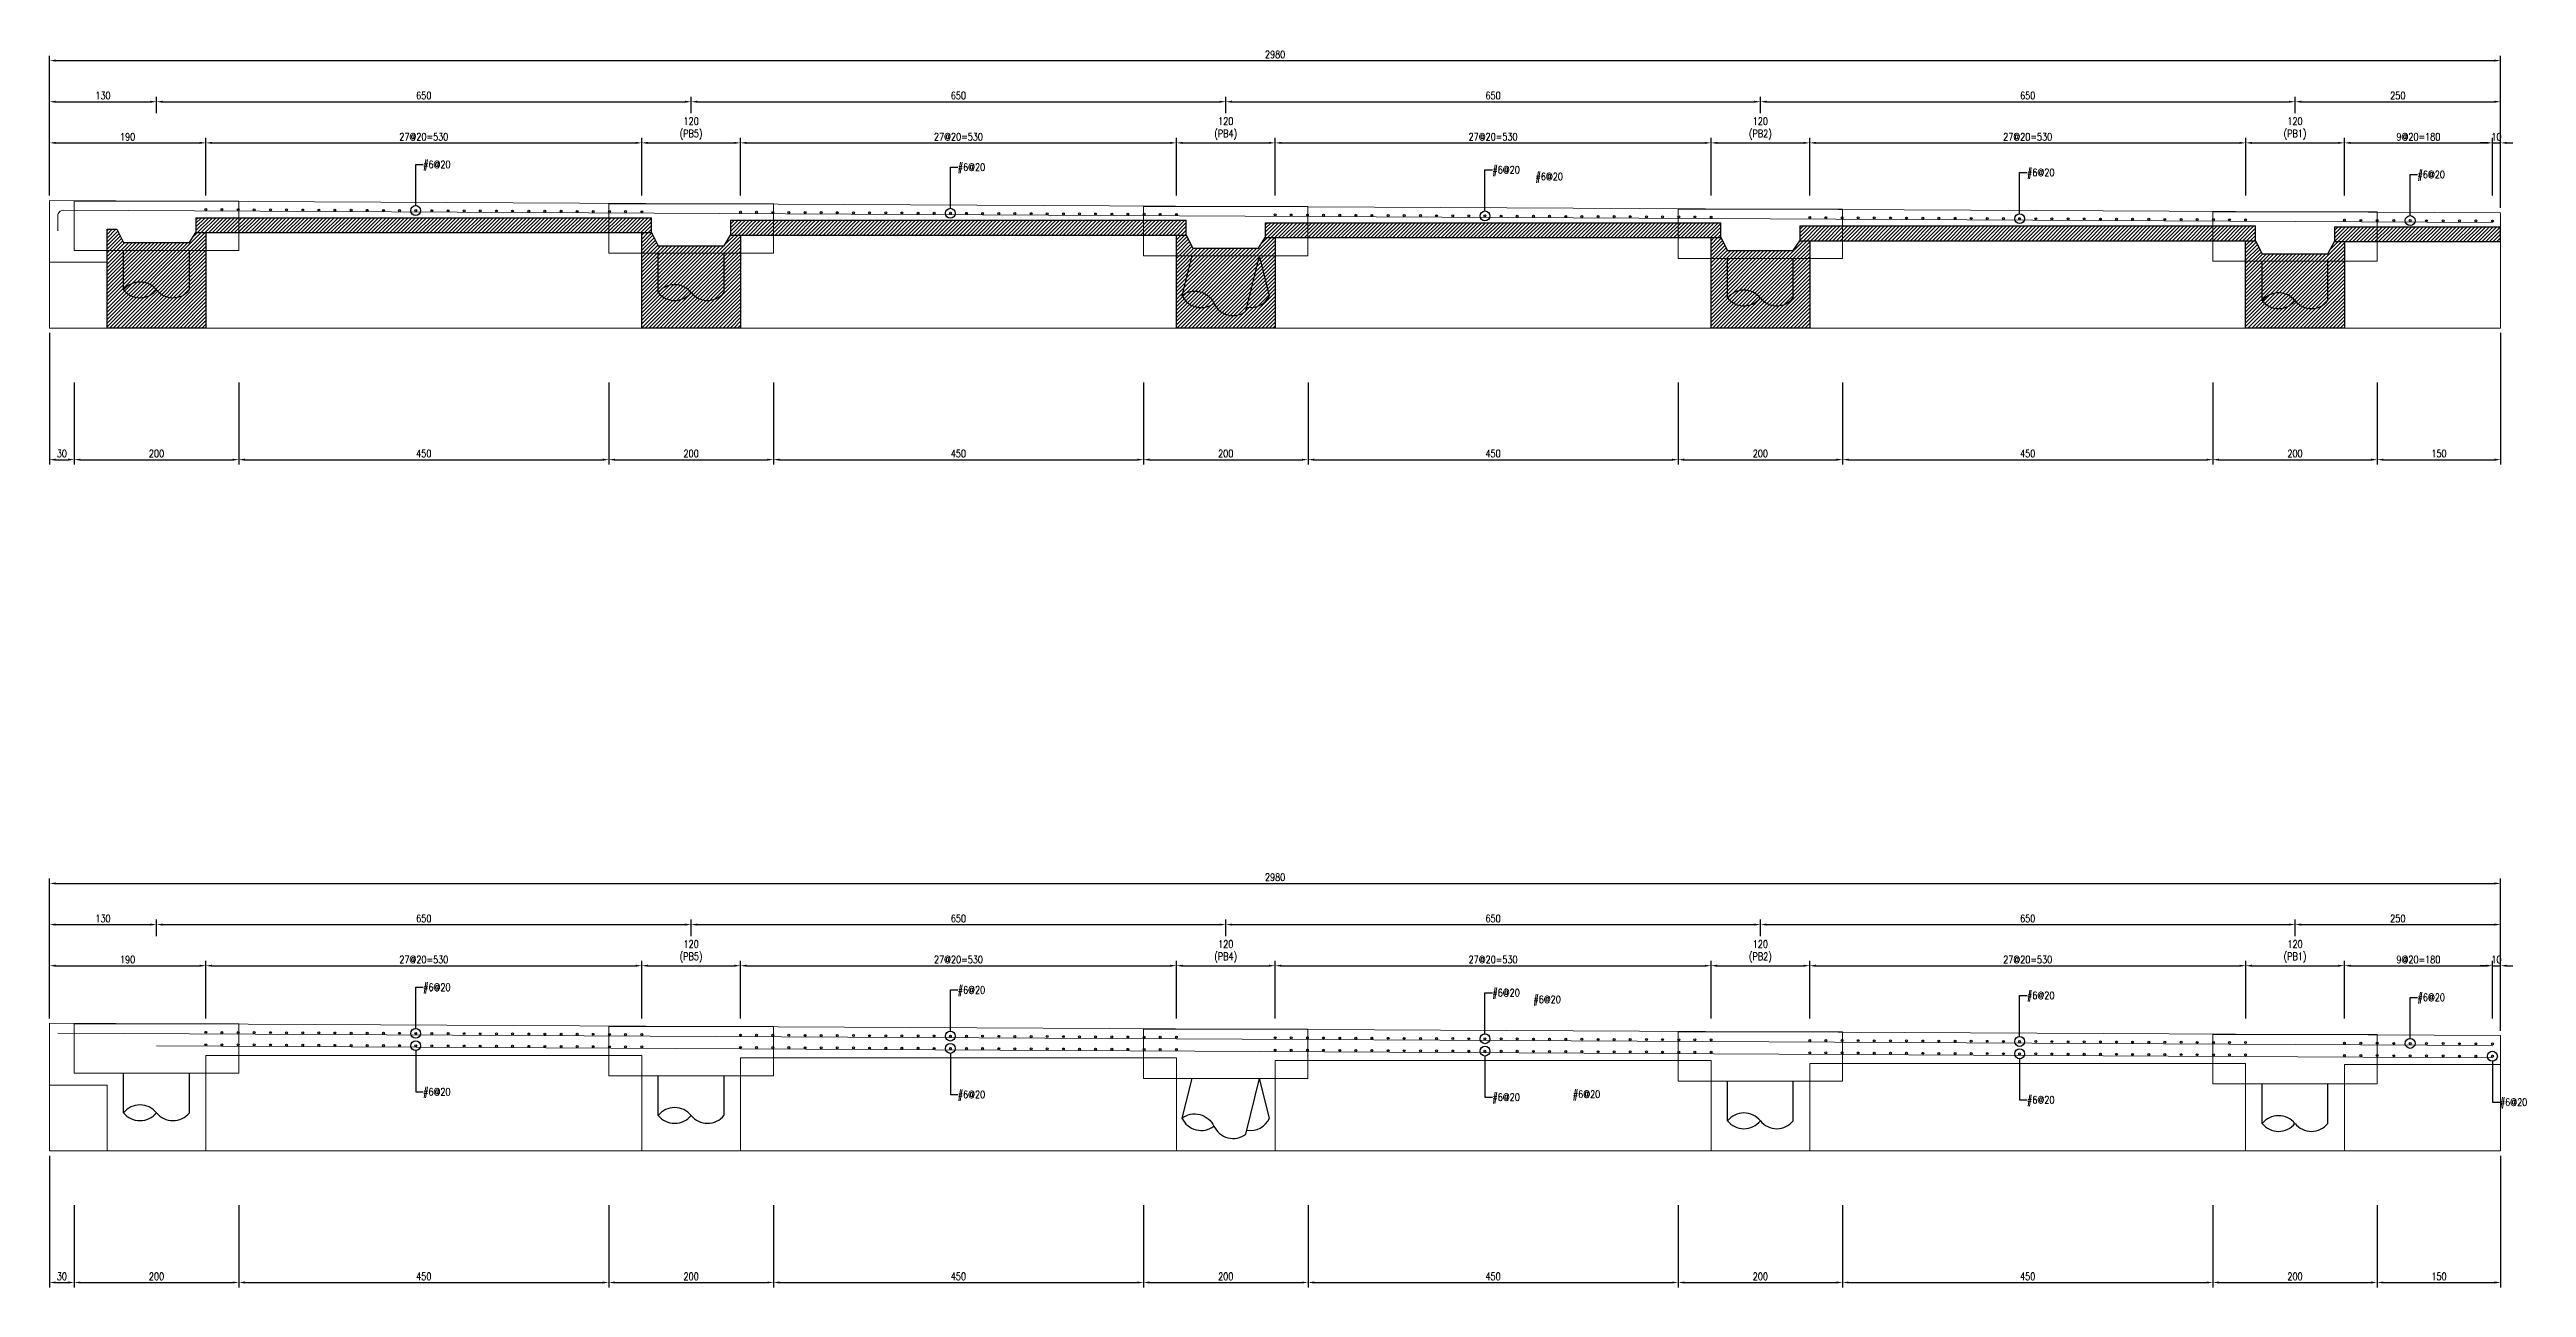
# Model space of a CAD drawing. Extents: x -4754 to 4964, y -19960 to 3841.
# Drawn here: x -286 to 2726, y -13309 to -11805 of the extents above; entities that cross this region are included whole.
import ezdxf
from ezdxf.enums import TextEntityAlignment as Align

# ---------------------------------------------------------------- set-up
doc = ezdxf.new("R2010")
doc.units = 0
doc.header["$LTSCALE"] = 3
doc.layers.get('0').update_dxf_attribs({"linetype": 'CONTINUOUS'})
doc.layers.add('HB_0', color=7, linetype='CONTINUOUS', transparency=0.5)
doc.layers.add('預鑄版_HATCH', color=253, linetype='CONTINUOUS', transparency=0.1)
for name, color, linetype in [('HB_DIM', 1, 'CONTINUOUS'), ('HB_TXT_CTEXT', 2, 'CONTINUOUS'), ('鋼筋', 3, 'CONTINUOUS'), ('預鑄梁_HATCH', 253, 'CONTINUOUS')]:
    doc.layers.add(name, color=color, linetype=linetype)
doc.styles.get("Standard").update_dxf_attribs({"font": 'ROMANS.shx', "width": 0.8, "bigfont": 'chineset.shx'})
doc.dimstyles.new('30', dxfattribs={"dimscale": 3, "dimtxt": 3, "dimasz": 2.5, "dimexe": 2, "dimexo": 2, "dimgap": 1, "dimtad": 1, "dimdsep": 46, "dimtxsty": 'Standard', "dimcen": 0, "dimclrd": 256, "dimclre": 256, "dimclrt": 2, "dimadec": 0, "dimazin": 0, "dimtfac": 1, "dimtix": 1, "dimtmove": 2, "dimatfit": 3, "dimfxl": 1, "dimtolj": 1, "dimtzin": 0, "dimarcsym": 0})

msp = doc.modelspace()

# ---------------------------------------------------------------- texts
at = {"layer": 'HB_TXT_CTEXT', "linetype": 'Continuous', "width": 0.8}
for p in [(168.457, -11944.203, 10), (818.457, -11947.475, 10), (1468.457, -11950.747, 10), (1520.96, -11958.886, 10), (2118.457, -11954.018, 10), (2593.272, -11956.408, 10), (168.457, -12944.203, 35.5), (818.457, -12947.475, 35.5), (1468.457, -12950.747, 35.5), (2118.457, -12954.018, 35.5), (1518.272, -12958.872, 35.5), (2593.272, -12956.408, 35.5), (168.457, -13071.203, 35.5), (818.457, -13074.475, 35.5), (1566.272, -13074.104, 35.5), (1468.457, -13077.747, 35.5), (2118.457, -13081.018, 35.5), (2693.272, -13083.912, 35.5)]:
    msp.add_text('#6@20', height=9, dxfattribs=at).set_placement(p, align=Align.MIDDLE_LEFT)

# ---------------------------------------------------------------- blocks, each defined once
blk = doc.blocks.new('pile_vertical_with_pilecap')
at = {"linetype": 'Continuous'}
for p, q in [((-40, -48.1), (-40, 0)), ((-40, -48.1), (-40, 0)), ((40, -48.1), (40, 0)), ((40, -48.1), (40, 0))]:
    blk.add_line(p, q, dxfattribs=at)
for centre, start, end in [((-20, -64.1), 38.718, 141.282), ((-20, -64.1), 38.718, 141.282), ((-20, -32), 218.718, 321.282), ((-20, -32), 218.718, 321.282), ((20, -32), 218.718, 321.282), ((20, -32), 218.718, 321.282)]:
    blk.add_arc(centre, 25.6, start, end, dxfattribs=at)
blk = doc.blocks.new('racked_with_pilecap_Transverse')
at = {"linetype": 'Continuous'}
for points in [[(-41.2, 0), (-53.2, -48.1)], [(24.4, -67.5), (41.2, 0)]]:
    blk.add_lwpolyline(points, dxfattribs=at)
blk.add_lwpolyline([(53.2, -48.1), (41.2, 0)])
for points in [[(-53.2, -48.1, -0.48), (-14.4, -57.8, 0.48), (24.4, -67.5, 0.48)], [(-53.2, -48.1, 0.48), (-14.4, -57.8, 0.48)], [(25.6, -62.6, 0.340232), (53.2, -48.1)]]:
    blk.add_lwpolyline(points, format="xyb", dxfattribs=at)
blk = doc.blocks.new('C')
at = {"color": 3, "linetype": 'Continuous'}
blk.add_circle((0, 0), 1.2, dxfattribs=at)
blk = doc.blocks.new('C_Red')
at = {"color": 1, "linetype": 'Continuous'}
blk.add_circle((0, 0), 1.2, dxfattribs=at)
blk = doc.blocks.new('*D143')
at = {"layer": 'HB_DIM', "linetype": 'Continuous', "lineweight": -2}
for p, q in [((-285.7, -12982), (-285.7, -12812)), ((-278.2, -12818), (2686.8, -12818)), ((2694.3, -12997), (2694.3, -12812))]:
    blk.add_line(p, q, dxfattribs=at)
at = {"layer": 'HB_DIM'}
for points in [[(-278.2, -12816.7), (-278.2, -12819.2), (-285.7, -12818)], [(2686.8, -12819.2), (2686.8, -12816.7), (2694.3, -12818)]]:
    blk.add_solid(points, dxfattribs=at)
at = {"layer": 'HB_DIM', "color": 2, "linetype": 'Continuous', "insert": (1204.3, -12810.5), "char_height": 9, "attachment_point": 5, "rotation": 0}
blk.add_mtext('\\A1;2980', dxfattribs=at)
blk = doc.blocks.new('*D144')
at = {"layer": 'HB_DIM', "linetype": 'Continuous', "lineweight": -2}
for p, q in [((-285.7, -12982), (-285.7, -12862)), ((-278.2, -12868), (-163.2, -12868)), ((-155.7, -12882), (-155.7, -12862))]:
    blk.add_line(p, q, dxfattribs=at)
at = {"layer": 'HB_DIM'}
for points in [[(-278.2, -12866.7), (-278.2, -12869.2), (-285.7, -12868)], [(-163.2, -12869.2), (-163.2, -12866.7), (-155.7, -12868)]]:
    blk.add_solid(points, dxfattribs=at)
at = {"layer": 'HB_DIM', "color": 2, "linetype": 'Continuous', "insert": (-220.7, -12860.5), "char_height": 9, "attachment_point": 5, "rotation": 0}
blk.add_mtext('\\A1;130', dxfattribs=at)
blk = doc.blocks.new('*D145')
at = {"layer": 'HB_DIM', "linetype": 'Continuous', "lineweight": -2}
for p, q in [((-155.7, -12882), (-155.7, -12862)), ((-148.2, -12868), (486.8, -12868)), ((494.3, -12882), (494.3, -12862))]:
    blk.add_line(p, q, dxfattribs=at)
at = {"layer": 'HB_DIM'}
for points in [[(-148.2, -12866.7), (-148.2, -12869.2), (-155.7, -12868)], [(486.8, -12869.2), (486.8, -12866.7), (494.3, -12868)]]:
    blk.add_solid(points, dxfattribs=at)
at = {"layer": 'HB_DIM', "color": 2, "linetype": 'Continuous', "insert": (169.3, -12860.5), "char_height": 9, "attachment_point": 5, "rotation": 0}
blk.add_mtext('\\A1;650', dxfattribs=at)
blk = doc.blocks.new('*D146')
at = {"layer": 'HB_DIM', "linetype": 'Continuous', "lineweight": -2}
for p, q in [((494.3, -12882), (494.3, -12862)), ((501.8, -12868), (1136.8, -12868)), ((1144.3, -12882), (1144.3, -12862))]:
    blk.add_line(p, q, dxfattribs=at)
at = {"layer": 'HB_DIM'}
for points in [[(501.8, -12866.7), (501.8, -12869.2), (494.3, -12868)], [(1136.8, -12869.2), (1136.8, -12866.7), (1144.3, -12868)]]:
    blk.add_solid(points, dxfattribs=at)
at = {"layer": 'HB_DIM', "color": 2, "linetype": 'Continuous', "insert": (819.3, -12860.5), "char_height": 9, "attachment_point": 5, "rotation": 0}
blk.add_mtext('\\A1;650', dxfattribs=at)
blk = doc.blocks.new('*D147')
at = {"layer": 'HB_DIM', "linetype": 'Continuous', "lineweight": -2}
for p, q in [((1144.3, -12882), (1144.3, -12862)), ((1151.8, -12868), (1786.8, -12868)), ((1794.3, -12882), (1794.3, -12862))]:
    blk.add_line(p, q, dxfattribs=at)
at = {"layer": 'HB_DIM'}
for points in [[(1151.8, -12866.7), (1151.8, -12869.2), (1144.3, -12868)], [(1786.8, -12869.2), (1786.8, -12866.7), (1794.3, -12868)]]:
    blk.add_solid(points, dxfattribs=at)
at = {"layer": 'HB_DIM', "color": 2, "linetype": 'Continuous', "insert": (1469.3, -12860.5), "char_height": 9, "attachment_point": 5, "rotation": 0}
blk.add_mtext('\\A1;650', dxfattribs=at)
blk = doc.blocks.new('*D148')
at = {"layer": 'HB_DIM', "linetype": 'Continuous', "lineweight": -2}
for p, q in [((1794.3, -12882), (1794.3, -12862)), ((1801.8, -12868), (2436.8, -12868)), ((2444.3, -12882), (2444.3, -12862))]:
    blk.add_line(p, q, dxfattribs=at)
at = {"layer": 'HB_DIM'}
for points in [[(1801.8, -12866.7), (1801.8, -12869.2), (1794.3, -12868)], [(2436.8, -12869.2), (2436.8, -12866.7), (2444.3, -12868)]]:
    blk.add_solid(points, dxfattribs=at)
at = {"layer": 'HB_DIM', "color": 2, "linetype": 'Continuous', "insert": (2119.3, -12860.5), "char_height": 9, "attachment_point": 5, "rotation": 0}
blk.add_mtext('\\A1;650', dxfattribs=at)
blk = doc.blocks.new('*D149')
at = {"layer": 'HB_DIM', "linetype": 'Continuous', "lineweight": -2}
for p, q in [((2444.3, -12882), (2444.3, -12862)), ((2451.8, -12868), (2686.8, -12868)), ((2694.3, -12997), (2694.3, -12862))]:
    blk.add_line(p, q, dxfattribs=at)
at = {"layer": 'HB_DIM'}
for points in [[(2451.8, -12866.7), (2451.8, -12869.2), (2444.3, -12868)], [(2686.8, -12869.2), (2686.8, -12866.7), (2694.3, -12868)]]:
    blk.add_solid(points, dxfattribs=at)
at = {"layer": 'HB_DIM', "color": 2, "linetype": 'Continuous', "insert": (2569.3, -12860.5), "char_height": 9, "attachment_point": 5, "rotation": 0}
blk.add_mtext('\\A1;250', dxfattribs=at)
blk = doc.blocks.new('*D150')
at = {"layer": 'HB_DIM', "linetype": 'Continuous', "lineweight": -2}
for p, q in [((-285.7, -12982), (-285.7, -12912)), ((-278.2, -12918), (-103.2, -12918)), ((-95.7, -12982), (-95.7, -12912))]:
    blk.add_line(p, q, dxfattribs=at)
at = {"layer": 'HB_DIM'}
for points in [[(-278.2, -12916.7), (-278.2, -12919.2), (-285.7, -12918)], [(-103.2, -12919.2), (-103.2, -12916.7), (-95.7, -12918)]]:
    blk.add_solid(points, dxfattribs=at)
at = {"layer": 'HB_DIM', "color": 2, "linetype": 'Continuous', "insert": (-190.7, -12910.5), "char_height": 9, "attachment_point": 5, "rotation": 0}
blk.add_mtext('\\A1;190', dxfattribs=at)
blk = doc.blocks.new('*D151')
at = {"layer": 'HB_DIM', "linetype": 'Continuous', "lineweight": -2}
for p, q in [((-95.7, -12982), (-95.7, -12912)), ((-88.2, -12918), (426.8, -12918)), ((434.3, -12982), (434.3, -12912))]:
    blk.add_line(p, q, dxfattribs=at)
at = {"layer": 'HB_DIM'}
for points in [[(-88.2, -12916.7), (-88.2, -12919.2), (-95.7, -12918)], [(426.8, -12919.2), (426.8, -12916.7), (434.3, -12918)]]:
    blk.add_solid(points, dxfattribs=at)
at = {"layer": 'HB_DIM', "color": 2, "linetype": 'Continuous', "insert": (169.3, -12910.5), "char_height": 9, "attachment_point": 5, "rotation": 0}
blk.add_mtext('\\A1;27@20=530', dxfattribs=at)
blk = doc.blocks.new('*D152')
at = {"layer": 'HB_DIM', "linetype": 'Continuous', "lineweight": -2}
for p, q in [((434.3, -12982), (434.3, -12912)), ((441.8, -12918), (546.8, -12918)), ((554.3, -12982), (554.3, -12912))]:
    blk.add_line(p, q, dxfattribs=at)
at = {"layer": 'HB_DIM'}
for points in [[(441.8, -12916.7), (441.8, -12919.2), (434.3, -12918)], [(546.8, -12919.2), (546.8, -12916.7), (554.3, -12918)]]:
    blk.add_solid(points, dxfattribs=at)
at = {"layer": 'HB_DIM', "color": 2, "linetype": 'Continuous', "insert": (494.3, -12900.6), "char_height": 9, "attachment_point": 5, "rotation": 0}
blk.add_mtext('\\A1;120^J(PB5)', dxfattribs=at)
blk = doc.blocks.new('*D153')
at = {"layer": 'HB_DIM', "linetype": 'Continuous', "lineweight": -2}
for p, q in [((554.3, -12982), (554.3, -12912)), ((561.8, -12918), (1076.8, -12918)), ((1084.3, -12982), (1084.3, -12912))]:
    blk.add_line(p, q, dxfattribs=at)
at = {"layer": 'HB_DIM'}
for points in [[(561.8, -12916.7), (561.8, -12919.2), (554.3, -12918)], [(1076.8, -12919.2), (1076.8, -12916.7), (1084.3, -12918)]]:
    blk.add_solid(points, dxfattribs=at)
at = {"layer": 'HB_DIM', "color": 2, "linetype": 'Continuous', "insert": (819.3, -12910.5), "char_height": 9, "attachment_point": 5, "rotation": 0}
blk.add_mtext('\\A1;27@20=530', dxfattribs=at)
blk = doc.blocks.new('*D154')
at = {"layer": 'HB_DIM', "linetype": 'Continuous', "lineweight": -2}
for p, q in [((1084.3, -12982), (1084.3, -12912)), ((1091.8, -12918), (1196.8, -12918)), ((1204.3, -12982), (1204.3, -12912))]:
    blk.add_line(p, q, dxfattribs=at)
at = {"layer": 'HB_DIM'}
for points in [[(1091.8, -12916.7), (1091.8, -12919.2), (1084.3, -12918)], [(1196.8, -12919.2), (1196.8, -12916.7), (1204.3, -12918)]]:
    blk.add_solid(points, dxfattribs=at)
at = {"layer": 'HB_DIM', "color": 2, "linetype": 'Continuous', "insert": (1144.3, -12900.6), "char_height": 9, "attachment_point": 5, "rotation": 0}
blk.add_mtext('\\A1;120^J(PB4)', dxfattribs=at)
blk = doc.blocks.new('*D155')
at = {"layer": 'HB_DIM', "linetype": 'Continuous', "lineweight": -2}
for p, q in [((1204.3, -12982), (1204.3, -12912)), ((1211.8, -12918), (1726.8, -12918)), ((1734.3, -12982), (1734.3, -12912))]:
    blk.add_line(p, q, dxfattribs=at)
at = {"layer": 'HB_DIM'}
for points in [[(1211.8, -12916.7), (1211.8, -12919.2), (1204.3, -12918)], [(1726.8, -12919.2), (1726.8, -12916.7), (1734.3, -12918)]]:
    blk.add_solid(points, dxfattribs=at)
at = {"layer": 'HB_DIM', "color": 2, "linetype": 'Continuous', "insert": (1469.3, -12910.5), "char_height": 9, "attachment_point": 5, "rotation": 0}
blk.add_mtext('\\A1;27@20=530', dxfattribs=at)
blk = doc.blocks.new('*D156')
at = {"layer": 'HB_DIM', "linetype": 'Continuous', "lineweight": -2}
for p, q in [((1734.3, -12982), (1734.3, -12912)), ((1741.8, -12918), (1846.8, -12918)), ((1854.3, -12982), (1854.3, -12912))]:
    blk.add_line(p, q, dxfattribs=at)
at = {"layer": 'HB_DIM'}
for points in [[(1741.8, -12916.7), (1741.8, -12919.2), (1734.3, -12918)], [(1846.8, -12919.2), (1846.8, -12916.7), (1854.3, -12918)]]:
    blk.add_solid(points, dxfattribs=at)
at = {"layer": 'HB_DIM', "color": 2, "linetype": 'Continuous', "insert": (1794.3, -12900.6), "char_height": 9, "attachment_point": 5, "rotation": 0}
blk.add_mtext('\\A1;120^J(PB2)', dxfattribs=at)
blk = doc.blocks.new('*D157')
at = {"layer": 'HB_DIM', "linetype": 'Continuous', "lineweight": -2}
for p, q in [((1854.3, -12982), (1854.3, -12912)), ((1861.8, -12918), (2376.8, -12918)), ((2384.3, -12982), (2384.3, -12912))]:
    blk.add_line(p, q, dxfattribs=at)
at = {"layer": 'HB_DIM'}
for points in [[(1861.8, -12916.7), (1861.8, -12919.2), (1854.3, -12918)], [(2376.8, -12919.2), (2376.8, -12916.7), (2384.3, -12918)]]:
    blk.add_solid(points, dxfattribs=at)
at = {"layer": 'HB_DIM', "color": 2, "linetype": 'Continuous', "insert": (2119.3, -12910.5), "char_height": 9, "attachment_point": 5, "rotation": 0}
blk.add_mtext('\\A1;27@20=530', dxfattribs=at)
blk = doc.blocks.new('*D158')
at = {"layer": 'HB_DIM', "linetype": 'Continuous', "lineweight": -2}
for p, q in [((2384.3, -12982), (2384.3, -12912)), ((2391.8, -12918), (2496.8, -12918)), ((2504.3, -12982), (2504.3, -12912))]:
    blk.add_line(p, q, dxfattribs=at)
at = {"layer": 'HB_DIM'}
for points in [[(2391.8, -12916.7), (2391.8, -12919.2), (2384.3, -12918)], [(2496.8, -12919.2), (2496.8, -12916.7), (2504.3, -12918)]]:
    blk.add_solid(points, dxfattribs=at)
at = {"layer": 'HB_DIM', "color": 2, "linetype": 'Continuous', "insert": (2444.3, -12900.6), "char_height": 9, "attachment_point": 5, "rotation": 0}
blk.add_mtext('\\A1;120^J(PB1)', dxfattribs=at)
blk = doc.blocks.new('*D159')
at = {"layer": 'HB_DIM', "linetype": 'Continuous', "lineweight": -2}
for p, q in [((2504.3, -12982), (2504.3, -12912)), ((2511.8, -12918), (2676.8, -12918)), ((2684.3, -12982), (2684.3, -12912))]:
    blk.add_line(p, q, dxfattribs=at)
at = {"layer": 'HB_DIM'}
for points in [[(2511.8, -12916.7), (2511.8, -12919.2), (2504.3, -12918)], [(2676.8, -12919.2), (2676.8, -12916.7), (2684.3, -12918)]]:
    blk.add_solid(points, dxfattribs=at)
at = {"layer": 'HB_DIM', "color": 2, "linetype": 'Continuous', "insert": (2594.3, -12910.5), "char_height": 9, "attachment_point": 5, "rotation": 0}
blk.add_mtext('\\A1;9@20=180', dxfattribs=at)
blk = doc.blocks.new('*D160')
at = {"layer": 'HB_DIM', "linetype": 'Continuous', "lineweight": -2}
for p, q in [((2676.8, -12918), (2669.3, -12918)), ((2684.3, -12982), (2684.3, -12912)), ((2684.3, -12918), (2694.3, -12918)), ((2694.3, -12982), (2694.3, -12912)), ((2701.8, -12918), (2709.3, -12918))]:
    blk.add_line(p, q, dxfattribs=at)
at = {"layer": 'HB_DIM'}
for points in [[(2676.8, -12919.2), (2676.8, -12916.7), (2684.3, -12918)], [(2701.8, -12916.7), (2701.8, -12919.2), (2694.3, -12918)]]:
    blk.add_solid(points, dxfattribs=at)
at = {"layer": 'HB_DIM', "color": 2, "linetype": 'Continuous', "insert": (2689.3, -12910.5), "char_height": 9, "attachment_point": 5, "rotation": 0}
blk.add_mtext('\\A1;10', dxfattribs=at)
blk = doc.blocks.new('*D161')
at = {"layer": 'HB_DIM', "linetype": 'Continuous', "lineweight": -2}
for p, q in [((-285.7, -13149), (-285.7, -13309)), ((-255.7, -13209), (-255.7, -13309)), ((-278.2, -13303), (-263.2, -13303))]:
    blk.add_line(p, q, dxfattribs=at)
at = {"layer": 'HB_DIM'}
for points in [[(-278.2, -13301.7), (-278.2, -13304.2), (-285.7, -13303)], [(-263.2, -13304.2), (-263.2, -13301.7), (-255.7, -13303)]]:
    blk.add_solid(points, dxfattribs=at)
at = {"layer": 'HB_DIM', "color": 2, "linetype": 'Continuous', "insert": (-270.7, -13295.5), "char_height": 9, "attachment_point": 5, "rotation": 0}
blk.add_mtext('\\A1;30', dxfattribs=at)
blk = doc.blocks.new('*D162')
at = {"layer": 'HB_DIM', "linetype": 'Continuous', "lineweight": -2}
for p, q in [((-255.7, -13209), (-255.7, -13309)), ((-55.7, -13209), (-55.7, -13309)), ((-248.2, -13303), (-63.2, -13303))]:
    blk.add_line(p, q, dxfattribs=at)
at = {"layer": 'HB_DIM'}
for points in [[(-248.2, -13301.7), (-248.2, -13304.2), (-255.7, -13303)], [(-63.2, -13304.2), (-63.2, -13301.7), (-55.7, -13303)]]:
    blk.add_solid(points, dxfattribs=at)
at = {"layer": 'HB_DIM', "color": 2, "linetype": 'Continuous', "insert": (-155.7, -13295.5), "char_height": 9, "attachment_point": 5, "rotation": 0}
blk.add_mtext('\\A1;200', dxfattribs=at)
blk = doc.blocks.new('*D163')
at = {"layer": 'HB_DIM', "linetype": 'Continuous', "lineweight": -2}
for p, q in [((-55.7, -13209), (-55.7, -13309)), ((394.3, -13209), (394.3, -13309)), ((-48.2, -13303), (386.8, -13303))]:
    blk.add_line(p, q, dxfattribs=at)
at = {"layer": 'HB_DIM'}
for points in [[(-48.2, -13301.7), (-48.2, -13304.2), (-55.7, -13303)], [(386.8, -13304.2), (386.8, -13301.7), (394.3, -13303)]]:
    blk.add_solid(points, dxfattribs=at)
at = {"layer": 'HB_DIM', "color": 2, "linetype": 'Continuous', "insert": (169.3, -13295.5), "char_height": 9, "attachment_point": 5, "rotation": 0}
blk.add_mtext('\\A1;450', dxfattribs=at)
blk = doc.blocks.new('*D164')
at = {"layer": 'HB_DIM', "linetype": 'Continuous', "lineweight": -2}
for p, q in [((394.3, -13209), (394.3, -13309)), ((594.3, -13209), (594.3, -13309)), ((401.8, -13303), (586.8, -13303))]:
    blk.add_line(p, q, dxfattribs=at)
at = {"layer": 'HB_DIM'}
for points in [[(401.8, -13301.7), (401.8, -13304.2), (394.3, -13303)], [(586.8, -13304.2), (586.8, -13301.7), (594.3, -13303)]]:
    blk.add_solid(points, dxfattribs=at)
at = {"layer": 'HB_DIM', "color": 2, "linetype": 'Continuous', "insert": (494.3, -13295.5), "char_height": 9, "attachment_point": 5, "rotation": 0}
blk.add_mtext('\\A1;200', dxfattribs=at)
blk = doc.blocks.new('*D165')
at = {"layer": 'HB_DIM', "linetype": 'Continuous', "lineweight": -2}
for p, q in [((594.3, -13209), (594.3, -13309)), ((1044.3, -13209), (1044.3, -13309)), ((601.8, -13303), (1036.8, -13303))]:
    blk.add_line(p, q, dxfattribs=at)
at = {"layer": 'HB_DIM'}
for points in [[(601.8, -13301.7), (601.8, -13304.2), (594.3, -13303)], [(1036.8, -13304.2), (1036.8, -13301.7), (1044.3, -13303)]]:
    blk.add_solid(points, dxfattribs=at)
at = {"layer": 'HB_DIM', "color": 2, "linetype": 'Continuous', "insert": (819.3, -13295.5), "char_height": 9, "attachment_point": 5, "rotation": 0}
blk.add_mtext('\\A1;450', dxfattribs=at)
blk = doc.blocks.new('*D166')
at = {"layer": 'HB_DIM', "linetype": 'Continuous', "lineweight": -2}
for p, q in [((1044.3, -13209), (1044.3, -13309)), ((1244.3, -13209), (1244.3, -13309)), ((1051.8, -13303), (1236.8, -13303))]:
    blk.add_line(p, q, dxfattribs=at)
at = {"layer": 'HB_DIM'}
for points in [[(1051.8, -13301.7), (1051.8, -13304.2), (1044.3, -13303)], [(1236.8, -13304.2), (1236.8, -13301.7), (1244.3, -13303)]]:
    blk.add_solid(points, dxfattribs=at)
at = {"layer": 'HB_DIM', "color": 2, "linetype": 'Continuous', "insert": (1144.3, -13295.5), "char_height": 9, "attachment_point": 5, "rotation": 0}
blk.add_mtext('\\A1;200', dxfattribs=at)
blk = doc.blocks.new('*D167')
at = {"layer": 'HB_DIM', "linetype": 'Continuous', "lineweight": -2}
for p, q in [((1244.3, -13209), (1244.3, -13309)), ((1694.3, -13209), (1694.3, -13309)), ((1251.8, -13303), (1686.8, -13303))]:
    blk.add_line(p, q, dxfattribs=at)
at = {"layer": 'HB_DIM'}
for points in [[(1251.8, -13301.7), (1251.8, -13304.2), (1244.3, -13303)], [(1686.8, -13304.2), (1686.8, -13301.7), (1694.3, -13303)]]:
    blk.add_solid(points, dxfattribs=at)
at = {"layer": 'HB_DIM', "color": 2, "linetype": 'Continuous', "insert": (1469.3, -13295.5), "char_height": 9, "attachment_point": 5, "rotation": 0}
blk.add_mtext('\\A1;450', dxfattribs=at)
blk = doc.blocks.new('*D168')
at = {"layer": 'HB_DIM', "linetype": 'Continuous', "lineweight": -2}
for p, q in [((1694.3, -13209), (1694.3, -13309)), ((1894.3, -13209), (1894.3, -13309)), ((1701.8, -13303), (1886.8, -13303))]:
    blk.add_line(p, q, dxfattribs=at)
at = {"layer": 'HB_DIM'}
for points in [[(1701.8, -13301.7), (1701.8, -13304.2), (1694.3, -13303)], [(1886.8, -13304.2), (1886.8, -13301.7), (1894.3, -13303)]]:
    blk.add_solid(points, dxfattribs=at)
at = {"layer": 'HB_DIM', "color": 2, "linetype": 'Continuous', "insert": (1794.3, -13295.5), "char_height": 9, "attachment_point": 5, "rotation": 0}
blk.add_mtext('\\A1;200', dxfattribs=at)
blk = doc.blocks.new('*D169')
at = {"layer": 'HB_DIM', "linetype": 'Continuous', "lineweight": -2}
for p, q in [((1894.3, -13209), (1894.3, -13309)), ((2344.3, -13209), (2344.3, -13309)), ((1901.8, -13303), (2336.8, -13303))]:
    blk.add_line(p, q, dxfattribs=at)
at = {"layer": 'HB_DIM'}
for points in [[(1901.8, -13301.7), (1901.8, -13304.2), (1894.3, -13303)], [(2336.8, -13304.2), (2336.8, -13301.7), (2344.3, -13303)]]:
    blk.add_solid(points, dxfattribs=at)
at = {"layer": 'HB_DIM', "color": 2, "linetype": 'Continuous', "insert": (2119.3, -13295.5), "char_height": 9, "attachment_point": 5, "rotation": 0}
blk.add_mtext('\\A1;450', dxfattribs=at)
blk = doc.blocks.new('*D170')
at = {"layer": 'HB_DIM', "linetype": 'Continuous', "lineweight": -2}
for p, q in [((2344.3, -13209), (2344.3, -13309)), ((2544.3, -13209), (2544.3, -13309)), ((2351.8, -13303), (2536.8, -13303))]:
    blk.add_line(p, q, dxfattribs=at)
at = {"layer": 'HB_DIM'}
for points in [[(2351.8, -13301.7), (2351.8, -13304.2), (2344.3, -13303)], [(2536.8, -13304.2), (2536.8, -13301.7), (2544.3, -13303)]]:
    blk.add_solid(points, dxfattribs=at)
at = {"layer": 'HB_DIM', "color": 2, "linetype": 'Continuous', "insert": (2444.3, -13295.5), "char_height": 9, "attachment_point": 5, "rotation": 0}
blk.add_mtext('\\A1;200', dxfattribs=at)
blk = doc.blocks.new('*D171')
at = {"layer": 'HB_DIM', "linetype": 'Continuous', "lineweight": -2}
for p, q in [((2694.3, -13149), (2694.3, -13309)), ((2544.3, -13209), (2544.3, -13309)), ((2551.8, -13303), (2686.8, -13303))]:
    blk.add_line(p, q, dxfattribs=at)
at = {"layer": 'HB_DIM'}
for points in [[(2551.8, -13301.7), (2551.8, -13304.2), (2544.3, -13303)], [(2686.8, -13304.2), (2686.8, -13301.7), (2694.3, -13303)]]:
    blk.add_solid(points, dxfattribs=at)
at = {"layer": 'HB_DIM', "color": 2, "linetype": 'Continuous', "insert": (2619.3, -13295.5), "char_height": 9, "attachment_point": 5, "rotation": 0}
blk.add_mtext('\\A1;150', dxfattribs=at)
blk = doc.blocks.new('*D114')
at = {"layer": 'HB_DIM', "linetype": 'Continuous', "lineweight": -2}
for p, q in [((-285.7, -11982), (-285.7, -11812)), ((-278.2, -11818), (2686.8, -11818)), ((2694.3, -11997), (2694.3, -11812))]:
    blk.add_line(p, q, dxfattribs=at)
at = {"layer": 'HB_DIM'}
for points in [[(-278.2, -11816.7), (-278.2, -11819.2), (-285.7, -11818)], [(2686.8, -11819.2), (2686.8, -11816.7), (2694.3, -11818)]]:
    blk.add_solid(points, dxfattribs=at)
at = {"layer": 'HB_DIM', "color": 2, "linetype": 'Continuous', "insert": (1204.3, -11810.5), "char_height": 9, "attachment_point": 5, "rotation": 0}
blk.add_mtext('\\A1;2980', dxfattribs=at)
blk = doc.blocks.new('*D115')
at = {"layer": 'HB_DIM', "linetype": 'Continuous', "lineweight": -2}
for p, q in [((-285.7, -11982), (-285.7, -11862)), ((-155.7, -11882), (-155.7, -11862)), ((-278.2, -11868), (-163.2, -11868))]:
    blk.add_line(p, q, dxfattribs=at)
at = {"layer": 'HB_DIM'}
for points in [[(-278.2, -11866.7), (-278.2, -11869.2), (-285.7, -11868)], [(-163.2, -11869.2), (-163.2, -11866.7), (-155.7, -11868)]]:
    blk.add_solid(points, dxfattribs=at)
at = {"layer": 'HB_DIM', "color": 2, "linetype": 'Continuous', "insert": (-220.7, -11860.5), "char_height": 9, "attachment_point": 5, "rotation": 0}
blk.add_mtext('\\A1;130', dxfattribs=at)
blk = doc.blocks.new('*D116')
at = {"layer": 'HB_DIM', "linetype": 'Continuous', "lineweight": -2}
for p, q in [((-155.7, -11882), (-155.7, -11862)), ((494.3, -11882), (494.3, -11862)), ((-148.2, -11868), (486.8, -11868))]:
    blk.add_line(p, q, dxfattribs=at)
at = {"layer": 'HB_DIM'}
for points in [[(-148.2, -11866.7), (-148.2, -11869.2), (-155.7, -11868)], [(486.8, -11869.2), (486.8, -11866.7), (494.3, -11868)]]:
    blk.add_solid(points, dxfattribs=at)
at = {"layer": 'HB_DIM', "color": 2, "linetype": 'Continuous', "insert": (169.3, -11860.5), "char_height": 9, "attachment_point": 5, "rotation": 0}
blk.add_mtext('\\A1;650', dxfattribs=at)
blk = doc.blocks.new('*D117')
at = {"layer": 'HB_DIM', "linetype": 'Continuous', "lineweight": -2}
for p, q in [((494.3, -11882), (494.3, -11862)), ((1144.3, -11882), (1144.3, -11862)), ((501.8, -11868), (1136.8, -11868))]:
    blk.add_line(p, q, dxfattribs=at)
at = {"layer": 'HB_DIM'}
for points in [[(501.8, -11866.7), (501.8, -11869.2), (494.3, -11868)], [(1136.8, -11869.2), (1136.8, -11866.7), (1144.3, -11868)]]:
    blk.add_solid(points, dxfattribs=at)
at = {"layer": 'HB_DIM', "color": 2, "linetype": 'Continuous', "insert": (819.3, -11860.5), "char_height": 9, "attachment_point": 5, "rotation": 0}
blk.add_mtext('\\A1;650', dxfattribs=at)
blk = doc.blocks.new('*D118')
at = {"layer": 'HB_DIM', "linetype": 'Continuous', "lineweight": -2}
for p, q in [((1144.3, -11882), (1144.3, -11862)), ((1794.3, -11882), (1794.3, -11862)), ((1151.8, -11868), (1786.8, -11868))]:
    blk.add_line(p, q, dxfattribs=at)
at = {"layer": 'HB_DIM'}
for points in [[(1151.8, -11866.7), (1151.8, -11869.2), (1144.3, -11868)], [(1786.8, -11869.2), (1786.8, -11866.7), (1794.3, -11868)]]:
    blk.add_solid(points, dxfattribs=at)
at = {"layer": 'HB_DIM', "color": 2, "linetype": 'Continuous', "insert": (1469.3, -11860.5), "char_height": 9, "attachment_point": 5, "rotation": 0}
blk.add_mtext('\\A1;650', dxfattribs=at)
blk = doc.blocks.new('*D119')
at = {"layer": 'HB_DIM', "linetype": 'Continuous', "lineweight": -2}
for p, q in [((1794.3, -11882), (1794.3, -11862)), ((2444.3, -11882), (2444.3, -11862)), ((1801.8, -11868), (2436.8, -11868))]:
    blk.add_line(p, q, dxfattribs=at)
at = {"layer": 'HB_DIM'}
for points in [[(1801.8, -11866.7), (1801.8, -11869.2), (1794.3, -11868)], [(2436.8, -11869.2), (2436.8, -11866.7), (2444.3, -11868)]]:
    blk.add_solid(points, dxfattribs=at)
at = {"layer": 'HB_DIM', "color": 2, "linetype": 'Continuous', "insert": (2119.3, -11860.5), "char_height": 9, "attachment_point": 5, "rotation": 0}
blk.add_mtext('\\A1;650', dxfattribs=at)
blk = doc.blocks.new('*D120')
at = {"layer": 'HB_DIM', "linetype": 'Continuous', "lineweight": -2}
for p, q in [((2444.3, -11882), (2444.3, -11862)), ((2694.3, -11997), (2694.3, -11862)), ((2451.8, -11868), (2686.8, -11868))]:
    blk.add_line(p, q, dxfattribs=at)
at = {"layer": 'HB_DIM'}
for points in [[(2451.8, -11866.7), (2451.8, -11869.2), (2444.3, -11868)], [(2686.8, -11869.2), (2686.8, -11866.7), (2694.3, -11868)]]:
    blk.add_solid(points, dxfattribs=at)
at = {"layer": 'HB_DIM', "color": 2, "linetype": 'Continuous', "insert": (2569.3, -11860.5), "char_height": 9, "attachment_point": 5, "rotation": 0}
blk.add_mtext('\\A1;250', dxfattribs=at)
blk = doc.blocks.new('*D121')
at = {"layer": 'HB_DIM', "linetype": 'Continuous', "lineweight": -2}
for p, q in [((-285.7, -11982), (-285.7, -11912)), ((-278.2, -11918), (-103.2, -11918)), ((-95.7, -11982), (-95.7, -11912))]:
    blk.add_line(p, q, dxfattribs=at)
at = {"layer": 'HB_DIM'}
for points in [[(-278.2, -11916.7), (-278.2, -11919.2), (-285.7, -11918)], [(-103.2, -11919.2), (-103.2, -11916.7), (-95.7, -11918)]]:
    blk.add_solid(points, dxfattribs=at)
at = {"layer": 'HB_DIM', "color": 2, "linetype": 'Continuous', "insert": (-190.7, -11910.5), "char_height": 9, "attachment_point": 5, "rotation": 0}
blk.add_mtext('\\A1;190', dxfattribs=at)
blk = doc.blocks.new('*D122')
at = {"layer": 'HB_DIM', "linetype": 'Continuous', "lineweight": -2}
for p, q in [((-95.7, -11982), (-95.7, -11912)), ((-88.2, -11918), (426.8, -11918)), ((434.3, -11982), (434.3, -11912))]:
    blk.add_line(p, q, dxfattribs=at)
at = {"layer": 'HB_DIM'}
for points in [[(-88.2, -11916.7), (-88.2, -11919.2), (-95.7, -11918)], [(426.8, -11919.2), (426.8, -11916.7), (434.3, -11918)]]:
    blk.add_solid(points, dxfattribs=at)
at = {"layer": 'HB_DIM', "color": 2, "linetype": 'Continuous', "insert": (169.3, -11910.5), "char_height": 9, "attachment_point": 5, "rotation": 0}
blk.add_mtext('\\A1;27@20=530', dxfattribs=at)
blk = doc.blocks.new('*D123')
at = {"layer": 'HB_DIM', "linetype": 'Continuous', "lineweight": -2}
for p, q in [((434.3, -11982), (434.3, -11912)), ((441.8, -11918), (546.8, -11918)), ((554.3, -11982), (554.3, -11912))]:
    blk.add_line(p, q, dxfattribs=at)
at = {"layer": 'HB_DIM'}
for points in [[(441.8, -11916.7), (441.8, -11919.2), (434.3, -11918)], [(546.8, -11919.2), (546.8, -11916.7), (554.3, -11918)]]:
    blk.add_solid(points, dxfattribs=at)
at = {"layer": 'HB_DIM', "color": 2, "linetype": 'Continuous', "insert": (494.3, -11900.6), "char_height": 9, "attachment_point": 5, "rotation": 0}
blk.add_mtext('\\A1;120^J(PB5)', dxfattribs=at)
blk = doc.blocks.new('*D124')
at = {"layer": 'HB_DIM', "linetype": 'Continuous', "lineweight": -2}
for p, q in [((554.3, -11982), (554.3, -11912)), ((561.8, -11918), (1076.8, -11918)), ((1084.3, -11982), (1084.3, -11912))]:
    blk.add_line(p, q, dxfattribs=at)
at = {"layer": 'HB_DIM'}
for points in [[(561.8, -11916.7), (561.8, -11919.2), (554.3, -11918)], [(1076.8, -11919.2), (1076.8, -11916.7), (1084.3, -11918)]]:
    blk.add_solid(points, dxfattribs=at)
at = {"layer": 'HB_DIM', "color": 2, "linetype": 'Continuous', "insert": (819.3, -11910.5), "char_height": 9, "attachment_point": 5, "rotation": 0}
blk.add_mtext('\\A1;27@20=530', dxfattribs=at)
blk = doc.blocks.new('*D125')
at = {"layer": 'HB_DIM', "linetype": 'Continuous', "lineweight": -2}
for p, q in [((1084.3, -11982), (1084.3, -11912)), ((1091.8, -11918), (1196.8, -11918)), ((1204.3, -11982), (1204.3, -11912))]:
    blk.add_line(p, q, dxfattribs=at)
at = {"layer": 'HB_DIM'}
for points in [[(1091.8, -11916.7), (1091.8, -11919.2), (1084.3, -11918)], [(1196.8, -11919.2), (1196.8, -11916.7), (1204.3, -11918)]]:
    blk.add_solid(points, dxfattribs=at)
at = {"layer": 'HB_DIM', "color": 2, "linetype": 'Continuous', "insert": (1144.3, -11900.6), "char_height": 9, "attachment_point": 5, "rotation": 0}
blk.add_mtext('\\A1;120^J(PB4)', dxfattribs=at)
blk = doc.blocks.new('*D126')
at = {"layer": 'HB_DIM', "linetype": 'Continuous', "lineweight": -2}
for p, q in [((1204.3, -11982), (1204.3, -11912)), ((1211.8, -11918), (1726.8, -11918)), ((1734.3, -11982), (1734.3, -11912))]:
    blk.add_line(p, q, dxfattribs=at)
at = {"layer": 'HB_DIM'}
for points in [[(1211.8, -11916.7), (1211.8, -11919.2), (1204.3, -11918)], [(1726.8, -11919.2), (1726.8, -11916.7), (1734.3, -11918)]]:
    blk.add_solid(points, dxfattribs=at)
at = {"layer": 'HB_DIM', "color": 2, "linetype": 'Continuous', "insert": (1469.3, -11910.5), "char_height": 9, "attachment_point": 5, "rotation": 0}
blk.add_mtext('\\A1;27@20=530', dxfattribs=at)
blk = doc.blocks.new('*D127')
at = {"layer": 'HB_DIM', "linetype": 'Continuous', "lineweight": -2}
for p, q in [((1734.3, -11982), (1734.3, -11912)), ((1741.8, -11918), (1846.8, -11918)), ((1854.3, -11982), (1854.3, -11912))]:
    blk.add_line(p, q, dxfattribs=at)
at = {"layer": 'HB_DIM'}
for points in [[(1741.8, -11916.7), (1741.8, -11919.2), (1734.3, -11918)], [(1846.8, -11919.2), (1846.8, -11916.7), (1854.3, -11918)]]:
    blk.add_solid(points, dxfattribs=at)
at = {"layer": 'HB_DIM', "color": 2, "linetype": 'Continuous', "insert": (1794.3, -11900.6), "char_height": 9, "attachment_point": 5, "rotation": 0}
blk.add_mtext('\\A1;120^J(PB2)', dxfattribs=at)
blk = doc.blocks.new('*D128')
at = {"layer": 'HB_DIM', "linetype": 'Continuous', "lineweight": -2}
for p, q in [((1854.3, -11982), (1854.3, -11912)), ((1861.8, -11918), (2376.8, -11918)), ((2384.3, -11982), (2384.3, -11912))]:
    blk.add_line(p, q, dxfattribs=at)
at = {"layer": 'HB_DIM'}
for points in [[(1861.8, -11916.7), (1861.8, -11919.2), (1854.3, -11918)], [(2376.8, -11919.2), (2376.8, -11916.7), (2384.3, -11918)]]:
    blk.add_solid(points, dxfattribs=at)
at = {"layer": 'HB_DIM', "color": 2, "linetype": 'Continuous', "insert": (2119.3, -11910.5), "char_height": 9, "attachment_point": 5, "rotation": 0}
blk.add_mtext('\\A1;27@20=530', dxfattribs=at)
blk = doc.blocks.new('*D129')
at = {"layer": 'HB_DIM', "linetype": 'Continuous', "lineweight": -2}
for p, q in [((2384.3, -11982), (2384.3, -11912)), ((2391.8, -11918), (2496.8, -11918)), ((2504.3, -11982), (2504.3, -11912))]:
    blk.add_line(p, q, dxfattribs=at)
at = {"layer": 'HB_DIM'}
for points in [[(2391.8, -11916.7), (2391.8, -11919.2), (2384.3, -11918)], [(2496.8, -11919.2), (2496.8, -11916.7), (2504.3, -11918)]]:
    blk.add_solid(points, dxfattribs=at)
at = {"layer": 'HB_DIM', "color": 2, "linetype": 'Continuous', "insert": (2444.3, -11900.6), "char_height": 9, "attachment_point": 5, "rotation": 0}
blk.add_mtext('\\A1;120^J(PB1)', dxfattribs=at)
blk = doc.blocks.new('*D130')
at = {"layer": 'HB_DIM', "linetype": 'Continuous', "lineweight": -2}
for p, q in [((2504.3, -11982), (2504.3, -11912)), ((2511.8, -11918), (2676.8, -11918)), ((2684.3, -11982), (2684.3, -11912))]:
    blk.add_line(p, q, dxfattribs=at)
at = {"layer": 'HB_DIM'}
for points in [[(2511.8, -11916.7), (2511.8, -11919.2), (2504.3, -11918)], [(2676.8, -11919.2), (2676.8, -11916.7), (2684.3, -11918)]]:
    blk.add_solid(points, dxfattribs=at)
at = {"layer": 'HB_DIM', "color": 2, "linetype": 'Continuous', "insert": (2594.3, -11910.5), "char_height": 9, "attachment_point": 5, "rotation": 0}
blk.add_mtext('\\A1;9@20=180', dxfattribs=at)
blk = doc.blocks.new('*D131')
at = {"layer": 'HB_DIM', "linetype": 'Continuous', "lineweight": -2}
for p, q in [((2676.8, -11918), (2669.3, -11918)), ((2684.3, -11982), (2684.3, -11912)), ((2684.3, -11918), (2694.3, -11918)), ((2694.3, -11982), (2694.3, -11912)), ((2701.8, -11918), (2709.3, -11918))]:
    blk.add_line(p, q, dxfattribs=at)
at = {"layer": 'HB_DIM'}
for points in [[(2676.8, -11919.2), (2676.8, -11916.7), (2684.3, -11918)], [(2701.8, -11916.7), (2701.8, -11919.2), (2694.3, -11918)]]:
    blk.add_solid(points, dxfattribs=at)
at = {"layer": 'HB_DIM', "color": 2, "linetype": 'Continuous', "insert": (2689.3, -11910.5), "char_height": 9, "attachment_point": 5, "rotation": 0}
blk.add_mtext('\\A1;10', dxfattribs=at)
blk = doc.blocks.new('*D132')
at = {"layer": 'HB_DIM', "linetype": 'Continuous', "lineweight": -2}
for p, q in [((-285.7, -12149), (-285.7, -12309)), ((-255.7, -12209), (-255.7, -12309)), ((-278.2, -12303), (-263.2, -12303))]:
    blk.add_line(p, q, dxfattribs=at)
at = {"layer": 'HB_DIM'}
for points in [[(-278.2, -12301.7), (-278.2, -12304.2), (-285.7, -12303)], [(-263.2, -12304.2), (-263.2, -12301.7), (-255.7, -12303)]]:
    blk.add_solid(points, dxfattribs=at)
at = {"layer": 'HB_DIM', "color": 2, "linetype": 'Continuous', "insert": (-270.7, -12295.5), "char_height": 9, "attachment_point": 5, "rotation": 0}
blk.add_mtext('\\A1;30', dxfattribs=at)
blk = doc.blocks.new('*D133')
at = {"layer": 'HB_DIM', "linetype": 'Continuous', "lineweight": -2}
for p, q in [((-255.7, -12209), (-255.7, -12309)), ((-55.7, -12209), (-55.7, -12309)), ((-248.2, -12303), (-63.2, -12303))]:
    blk.add_line(p, q, dxfattribs=at)
at = {"layer": 'HB_DIM'}
for points in [[(-248.2, -12301.7), (-248.2, -12304.2), (-255.7, -12303)], [(-63.2, -12304.2), (-63.2, -12301.7), (-55.7, -12303)]]:
    blk.add_solid(points, dxfattribs=at)
at = {"layer": 'HB_DIM', "color": 2, "linetype": 'Continuous', "insert": (-155.7, -12295.5), "char_height": 9, "attachment_point": 5, "rotation": 0}
blk.add_mtext('\\A1;200', dxfattribs=at)
blk = doc.blocks.new('*D134')
at = {"layer": 'HB_DIM', "linetype": 'Continuous', "lineweight": -2}
for p, q in [((-55.7, -12209), (-55.7, -12309)), ((394.3, -12209), (394.3, -12309)), ((-48.2, -12303), (386.8, -12303))]:
    blk.add_line(p, q, dxfattribs=at)
at = {"layer": 'HB_DIM'}
for points in [[(-48.2, -12301.7), (-48.2, -12304.2), (-55.7, -12303)], [(386.8, -12304.2), (386.8, -12301.7), (394.3, -12303)]]:
    blk.add_solid(points, dxfattribs=at)
at = {"layer": 'HB_DIM', "color": 2, "linetype": 'Continuous', "insert": (169.3, -12295.5), "char_height": 9, "attachment_point": 5, "rotation": 0}
blk.add_mtext('\\A1;450', dxfattribs=at)
blk = doc.blocks.new('*D135')
at = {"layer": 'HB_DIM', "linetype": 'Continuous', "lineweight": -2}
for p, q in [((394.3, -12209), (394.3, -12309)), ((594.3, -12209), (594.3, -12309)), ((401.8, -12303), (586.8, -12303))]:
    blk.add_line(p, q, dxfattribs=at)
at = {"layer": 'HB_DIM'}
for points in [[(401.8, -12301.7), (401.8, -12304.2), (394.3, -12303)], [(586.8, -12304.2), (586.8, -12301.7), (594.3, -12303)]]:
    blk.add_solid(points, dxfattribs=at)
at = {"layer": 'HB_DIM', "color": 2, "linetype": 'Continuous', "insert": (494.3, -12295.5), "char_height": 9, "attachment_point": 5, "rotation": 0}
blk.add_mtext('\\A1;200', dxfattribs=at)
blk = doc.blocks.new('*D136')
at = {"layer": 'HB_DIM', "linetype": 'Continuous', "lineweight": -2}
for p, q in [((594.3, -12209), (594.3, -12309)), ((1044.3, -12209), (1044.3, -12309)), ((601.8, -12303), (1036.8, -12303))]:
    blk.add_line(p, q, dxfattribs=at)
at = {"layer": 'HB_DIM'}
for points in [[(601.8, -12301.7), (601.8, -12304.2), (594.3, -12303)], [(1036.8, -12304.2), (1036.8, -12301.7), (1044.3, -12303)]]:
    blk.add_solid(points, dxfattribs=at)
at = {"layer": 'HB_DIM', "color": 2, "linetype": 'Continuous', "insert": (819.3, -12295.5), "char_height": 9, "attachment_point": 5, "rotation": 0}
blk.add_mtext('\\A1;450', dxfattribs=at)
blk = doc.blocks.new('*D137')
at = {"layer": 'HB_DIM', "linetype": 'Continuous', "lineweight": -2}
for p, q in [((1044.3, -12209), (1044.3, -12309)), ((1244.3, -12209), (1244.3, -12309)), ((1051.8, -12303), (1236.8, -12303))]:
    blk.add_line(p, q, dxfattribs=at)
at = {"layer": 'HB_DIM'}
for points in [[(1051.8, -12301.7), (1051.8, -12304.2), (1044.3, -12303)], [(1236.8, -12304.2), (1236.8, -12301.7), (1244.3, -12303)]]:
    blk.add_solid(points, dxfattribs=at)
at = {"layer": 'HB_DIM', "color": 2, "linetype": 'Continuous', "insert": (1144.3, -12295.5), "char_height": 9, "attachment_point": 5, "rotation": 0}
blk.add_mtext('\\A1;200', dxfattribs=at)
blk = doc.blocks.new('*D138')
at = {"layer": 'HB_DIM', "linetype": 'Continuous', "lineweight": -2}
for p, q in [((1244.3, -12209), (1244.3, -12309)), ((1694.3, -12209), (1694.3, -12309)), ((1251.8, -12303), (1686.8, -12303))]:
    blk.add_line(p, q, dxfattribs=at)
at = {"layer": 'HB_DIM'}
for points in [[(1251.8, -12301.7), (1251.8, -12304.2), (1244.3, -12303)], [(1686.8, -12304.2), (1686.8, -12301.7), (1694.3, -12303)]]:
    blk.add_solid(points, dxfattribs=at)
at = {"layer": 'HB_DIM', "color": 2, "linetype": 'Continuous', "insert": (1469.3, -12295.5), "char_height": 9, "attachment_point": 5, "rotation": 0}
blk.add_mtext('\\A1;450', dxfattribs=at)
blk = doc.blocks.new('*D139')
at = {"layer": 'HB_DIM', "linetype": 'Continuous', "lineweight": -2}
for p, q in [((1694.3, -12209), (1694.3, -12309)), ((1894.3, -12209), (1894.3, -12309)), ((1701.8, -12303), (1886.8, -12303))]:
    blk.add_line(p, q, dxfattribs=at)
at = {"layer": 'HB_DIM'}
for points in [[(1701.8, -12301.7), (1701.8, -12304.2), (1694.3, -12303)], [(1886.8, -12304.2), (1886.8, -12301.7), (1894.3, -12303)]]:
    blk.add_solid(points, dxfattribs=at)
at = {"layer": 'HB_DIM', "color": 2, "linetype": 'Continuous', "insert": (1794.3, -12295.5), "char_height": 9, "attachment_point": 5, "rotation": 0}
blk.add_mtext('\\A1;200', dxfattribs=at)
blk = doc.blocks.new('*D140')
at = {"layer": 'HB_DIM', "linetype": 'Continuous', "lineweight": -2}
for p, q in [((1894.3, -12209), (1894.3, -12309)), ((2344.3, -12209), (2344.3, -12309)), ((1901.8, -12303), (2336.8, -12303))]:
    blk.add_line(p, q, dxfattribs=at)
at = {"layer": 'HB_DIM'}
for points in [[(1901.8, -12301.7), (1901.8, -12304.2), (1894.3, -12303)], [(2336.8, -12304.2), (2336.8, -12301.7), (2344.3, -12303)]]:
    blk.add_solid(points, dxfattribs=at)
at = {"layer": 'HB_DIM', "color": 2, "linetype": 'Continuous', "insert": (2119.3, -12295.5), "char_height": 9, "attachment_point": 5, "rotation": 0}
blk.add_mtext('\\A1;450', dxfattribs=at)
blk = doc.blocks.new('*D141')
at = {"layer": 'HB_DIM', "linetype": 'Continuous', "lineweight": -2}
for p, q in [((2344.3, -12209), (2344.3, -12309)), ((2544.3, -12209), (2544.3, -12309)), ((2351.8, -12303), (2536.8, -12303))]:
    blk.add_line(p, q, dxfattribs=at)
at = {"layer": 'HB_DIM'}
for points in [[(2351.8, -12301.7), (2351.8, -12304.2), (2344.3, -12303)], [(2536.8, -12304.2), (2536.8, -12301.7), (2544.3, -12303)]]:
    blk.add_solid(points, dxfattribs=at)
at = {"layer": 'HB_DIM', "color": 2, "linetype": 'Continuous', "insert": (2444.3, -12295.5), "char_height": 9, "attachment_point": 5, "rotation": 0}
blk.add_mtext('\\A1;200', dxfattribs=at)
blk = doc.blocks.new('*D142')
at = {"layer": 'HB_DIM', "linetype": 'Continuous', "lineweight": -2}
for p, q in [((2694.3, -12149), (2694.3, -12309)), ((2544.3, -12209), (2544.3, -12309)), ((2551.8, -12303), (2686.8, -12303))]:
    blk.add_line(p, q, dxfattribs=at)
at = {"layer": 'HB_DIM'}
for points in [[(2551.8, -12301.7), (2551.8, -12304.2), (2544.3, -12303)], [(2686.8, -12304.2), (2686.8, -12301.7), (2694.3, -12303)]]:
    blk.add_solid(points, dxfattribs=at)
at = {"layer": 'HB_DIM', "color": 2, "linetype": 'Continuous', "insert": (2619.3, -12295.5), "char_height": 9, "attachment_point": 5, "rotation": 0}
blk.add_mtext('\\A1;150', dxfattribs=at)

# ---------------------------------------------------------------- dimensions: what is measured, and where the dimension line sits
at = {"layer": 'HB_DIM', "linetype": 'Continuous'}
for base, p1, p2, picture, middle in [((2694.272, -11817.962), (-285.728, -11987.962, 250), (2694.272, -12002.962, 250), '*D114', (1204.272, -11810.462)), ((-155.728, -11867.962), (-285.728, -11987.962, 250), (-155.728, -11887.962, 250), '*D115', (-220.728, -11860.462)), ((494.272, -11867.962), (-155.728, -11887.962, 250), (494.272, -11887.962, 250), '*D116', (169.272, -11860.462)), ((1144.272, -11867.962), (494.272, -11887.962, 250), (1144.272, -11887.962, 250), '*D117', (819.272, -11860.462)), ((1794.272, -11867.962), (1144.272, -11887.962, 250), (1794.272, -11887.962, 250), '*D118', (1469.272, -11860.462)), ((2444.272, -11867.962), (1794.272, -11887.962, 250), (2444.272, -11887.962, 250), '*D119', (2119.272, -11860.462)), ((2694.272, -11867.962), (2444.272, -11887.962, 250), (2694.272, -12002.962, 250), '*D120', (2569.272, -11860.462)), ((-95.728, -11917.962), (-285.728, -11987.962, 250), (-95.728, -11987.962, -3990), '*D121', (-190.728, -11910.462)), ((2694.272, -11917.962), (2684.272, -11987.962, -3990), (2694.272, -11987.962, 250), '*D131', (2689.272, -11910.462)), ((-255.728, -12302.962), (-285.728, -12142.962, 250), (-255.728, -12202.962, -3999), '*D132', (-270.728, -12295.462)), ((2694.272, -12302.962), (2544.272, -12202.962, -3999), (2694.272, -12142.962, 250), '*D142', (2619.272, -12295.462)), ((-55.728, -12302.962), (-255.728, -12202.962, -3999), (-55.728, -12202.962, -3999), '*D133', (-155.728, -12295.462)), ((394.272, -12302.962), (-55.728, -12202.962, -3999), (394.272, -12202.962, -3999), '*D134', (169.272, -12295.462)), ((594.272, -12302.962), (394.272, -12202.962, -3999), (594.272, -12202.962, -3999), '*D135', (494.272, -12295.462)), ((1044.272, -12302.962), (594.272, -12202.962, -3999), (1044.272, -12202.962, -3999), '*D136', (819.272, -12295.462)), ((1244.272, -12302.962), (1044.272, -12202.962, -3999), (1244.272, -12202.962, -3999), '*D137', (1144.272, -12295.462)), ((1694.272, -12302.962), (1244.272, -12202.962, -3999), (1694.272, -12202.962, -3999), '*D138', (1469.272, -12295.462)), ((1894.272, -12302.962), (1694.272, -12202.962, -3999), (1894.272, -12202.962, -3999), '*D139', (1794.272, -12295.462)), ((2344.272, -12302.962), (1894.272, -12202.962, -3999), (2344.272, -12202.962, -3999), '*D140', (2119.272, -12295.462)), ((2544.272, -12302.962), (2344.272, -12202.962, -3999), (2544.272, -12202.962, -3999), '*D141', (2444.272, -12295.462)), ((2694.272, -12817.962), (-285.728, -12987.962, -124.5), (2694.272, -13002.962, -124.5), '*D143', (1204.272, -12810.462)), ((-155.728, -12867.962), (-285.728, -12987.962, -124.5), (-155.728, -12887.962, -124.5), '*D144', (-220.728, -12860.462)), ((494.272, -12867.962), (-155.728, -12887.962, -124.5), (494.272, -12887.962, -124.5), '*D145', (169.272, -12860.462)), ((1144.272, -12867.962), (494.272, -12887.962, -124.5), (1144.272, -12887.962, -124.5), '*D146', (819.272, -12860.462)), ((1794.272, -12867.962), (1144.272, -12887.962, -124.5), (1794.272, -12887.962, -124.5), '*D147', (1469.272, -12860.462)), ((2444.272, -12867.962), (1794.272, -12887.962, -124.5), (2444.272, -12887.962, -124.5), '*D148', (2119.272, -12860.462)), ((2694.272, -12867.962), (2444.272, -12887.962, -124.5), (2694.272, -13002.962, -124.5), '*D149', (2569.272, -12860.462)), ((-95.728, -12917.962), (-285.728, -12987.962, -124.5), (-95.728, -12987.962, -4364.5), '*D150', (-190.728, -12910.462)), ((2694.272, -12917.962), (2684.272, -12987.962, -4364.5), (2694.272, -12987.962, -124.5), '*D160', (2689.272, -12910.462)), ((-255.728, -13302.962), (-285.728, -13142.962, -124.5), (-255.728, -13202.962, -4373.5), '*D161', (-270.728, -13295.462)), ((2694.272, -13302.962), (2544.272, -13202.962, -4373.5), (2694.272, -13142.962, -124.5), '*D171', (2619.272, -13295.462)), ((-55.728, -13302.962), (-255.728, -13202.962, -4373.5), (-55.728, -13202.962, -4373.5), '*D162', (-155.728, -13295.462)), ((394.272, -13302.962), (-55.728, -13202.962, -4373.5), (394.272, -13202.962, -4373.5), '*D163', (169.272, -13295.462)), ((594.272, -13302.962), (394.272, -13202.962, -4373.5), (594.272, -13202.962, -4373.5), '*D164', (494.272, -13295.462)), ((1044.272, -13302.962), (594.272, -13202.962, -4373.5), (1044.272, -13202.962, -4373.5), '*D165', (819.272, -13295.462)), ((1244.272, -13302.962), (1044.272, -13202.962, -4373.5), (1244.272, -13202.962, -4373.5), '*D166', (1144.272, -13295.462)), ((1694.272, -13302.962), (1244.272, -13202.962, -4373.5), (1694.272, -13202.962, -4373.5), '*D167', (1469.272, -13295.462)), ((1894.272, -13302.962), (1694.272, -13202.962, -4373.5), (1894.272, -13202.962, -4373.5), '*D168', (1794.272, -13295.462)), ((2344.272, -13302.962), (1894.272, -13202.962, -4373.5), (2344.272, -13202.962, -4373.5), '*D169', (2119.272, -13295.462)), ((2544.272, -13302.962), (2344.272, -13202.962, -4373.5), (2544.272, -13202.962, -4373.5), '*D170', (2444.272, -13295.462))]:
    dim = msp.add_linear_dim(base=base, p1=p1, p2=p2, angle=0, dimstyle='30', override={"dimdec": 0, "dimpost": '<>'}, dxfattribs=at)
    dim.commit()
    dim.dimension.update_dxf_attribs({"geometry": picture, "text_midpoint": middle})
for base, p1, p2, text, picture, middle in [((554.272, -11917.962), (434.272, -11987.962, -3990), (554.272, -11987.962, -3990), '<>^J(PB5)', '*D123', (494.272, -11900.605)), ((1204.272, -11917.962), (1084.272, -11987.962, -3990), (1204.272, -11987.962, -3990), '<>^J(PB4)', '*D125', (1144.272, -11900.605)), ((1854.272, -11917.962), (1734.272, -11987.962, -3990), (1854.272, -11987.962, -3990), '<>^J(PB2)', '*D127', (1794.272, -11900.605)), ((2504.272, -11917.962), (2384.272, -11987.962, -3990), (2504.272, -11987.962, -3990), '<>^J(PB1)', '*D129', (2444.272, -11900.605)), ((434.272, -11917.962), (-95.728, -11987.962, -3990), (434.272, -11987.962, -3990), '27@20=<>', '*D122', (169.272, -11910.462)), ((1084.272, -11917.962), (554.272, -11987.962, -3990), (1084.272, -11987.962, -3990), '27@20=<>', '*D124', (819.272, -11910.462)), ((1734.272, -11917.962), (1204.272, -11987.962, -3990), (1734.272, -11987.962, -3990), '27@20=<>', '*D126', (1469.272, -11910.462)), ((2384.272, -11917.962), (1854.272, -11987.962, -3990), (2384.272, -11987.962, -3990), '27@20=<>', '*D128', (2119.272, -11910.462)), ((2684.272, -11917.962), (2504.272, -11987.962, -3990), (2684.272, -11987.962, -3990), '9@20=<>', '*D130', (2594.272, -11910.462)), ((554.272, -12917.962), (434.272, -12987.962, -4364.5), (554.272, -12987.962, -4364.5), '<>^J(PB5)', '*D152', (494.272, -12900.605)), ((1204.272, -12917.962), (1084.272, -12987.962, -4364.5), (1204.272, -12987.962, -4364.5), '<>^J(PB4)', '*D154', (1144.272, -12900.605)), ((1854.272, -12917.962), (1734.272, -12987.962, -4364.5), (1854.272, -12987.962, -4364.5), '<>^J(PB2)', '*D156', (1794.272, -12900.605)), ((2504.272, -12917.962), (2384.272, -12987.962, -4364.5), (2504.272, -12987.962, -4364.5), '<>^J(PB1)', '*D158', (2444.272, -12900.605)), ((434.272, -12917.962), (-95.728, -12987.962, -4364.5), (434.272, -12987.962, -4364.5), '27@20=<>', '*D151', (169.272, -12910.462)), ((1084.272, -12917.962), (554.272, -12987.962, -4364.5), (1084.272, -12987.962, -4364.5), '27@20=<>', '*D153', (819.272, -12910.462)), ((1734.272, -12917.962), (1204.272, -12987.962, -4364.5), (1734.272, -12987.962, -4364.5), '27@20=<>', '*D155', (1469.272, -12910.462)), ((2384.272, -12917.962), (1854.272, -12987.962, -4364.5), (2384.272, -12987.962, -4364.5), '27@20=<>', '*D157', (2119.272, -12910.462)), ((2684.272, -12917.962), (2504.272, -12987.962, -4364.5), (2684.272, -12987.962, -4364.5), '9@20=<>', '*D159', (2594.272, -12910.462))]:
    dim = msp.add_linear_dim(base=base, p1=p1, p2=p2, angle=0, text=text, dimstyle='30', override={"dimdec": 0, "dimpost": '<>'}, dxfattribs=at)
    dim.commit()
    dim.dimension.update_dxf_attribs({"geometry": picture, "text_midpoint": middle})

# ---------------------------------------------------------------- hatches: boundary and pattern name
at = {"layer": '預鑄梁_HATCH', "linetype": 'Continuous'}
h = msp.add_hatch(dxfattribs=at)
h.set_pattern_fill('ANSI31', color=256, style=0)
h.paths.add_polyline_path([(-215.728, -12142.962), (-215.728, -12022.962), (-203.728, -12022.962), (-195.728, -12038.962), (-115.728, -12038.962), (-107.728, -12026.962), (-95.728, -12026.962), (-95.728, -12142.962)], flags=17)
h = msp.add_hatch(dxfattribs=at)
h.set_pattern_fill('ANSI31', color=256, style=0)
h.paths.add_polyline_path([(434.272, -12142.962), (434.272, -12026.962), (446.272, -12026.962), (454.272, -12042.962), (534.272, -12042.962), (542.272, -12029.962), (554.272, -12029.962), (554.272, -12142.962)], flags=17)
h = msp.add_hatch(dxfattribs=at)
h.set_pattern_fill('ANSI31', color=256, style=0)
h.paths.add_polyline_path([(1084.272, -12142.962), (1084.272, -12029.962), (1096.272, -12029.962), (1104.272, -12045.962), (1184.272, -12045.962), (1192.272, -12032.962), (1204.272, -12032.962), (1204.272, -12142.962)], flags=17)
h = msp.add_hatch(dxfattribs=at)
h.set_pattern_fill('ANSI31', color=256, style=0)
h.paths.add_polyline_path([(1734.272, -12142.962), (1734.272, -12032.962), (1746.272, -12032.962), (1754.272, -12048.962), (1834.272, -12048.962), (1842.272, -12036.962), (1854.272, -12036.962), (1854.272, -12142.962)], flags=17)
h = msp.add_hatch(dxfattribs=at)
h.set_pattern_fill('ANSI31', color=256, style=0)
h.paths.add_polyline_path([(2384.272, -12142.962), (2384.272, -12036.962), (2396.272, -12036.962), (2404.272, -12052.962), (2484.272, -12052.962), (2492.272, -12037.962), (2504.272, -12037.962), (2504.272, -12142.962)], flags=17)
at = {"layer": '預鑄版_HATCH', "linetype": 'Continuous'}
h = msp.add_hatch(dxfattribs=at)
h.set_pattern_fill('ANSI31', color=256, style=0)
h.paths.add_polyline_path([(-107.728, -12026.962), (446.272, -12026.962), (446.272, -12008.962), (-107.728, -12008.962)], flags=17)
h = msp.add_hatch(dxfattribs=at)
h.set_pattern_fill('ANSI31', color=256, style=0)
h.paths.add_polyline_path([(542.272, -12029.962), (1096.272, -12029.962), (1096.272, -12011.962), (542.272, -12011.962)], flags=17)
h = msp.add_hatch(dxfattribs=at)
h.set_pattern_fill('ANSI31', color=256, style=0)
h.paths.add_polyline_path([(1192.272, -12032.962), (1746.272, -12032.962), (1746.272, -12014.962), (1192.272, -12014.962)], flags=17)
h = msp.add_hatch(dxfattribs=at)
h.set_pattern_fill('ANSI31', color=256, style=0)
h.paths.add_polyline_path([(1842.272, -12036.962), (2396.272, -12036.962), (2396.272, -12018.962), (1842.272, -12018.962)], flags=17)
h = msp.add_hatch(dxfattribs=at)
h.set_pattern_fill('ANSI31', color=256, style=0)
h.paths.add_polyline_path([(2492.272, -12037.962), (2694.272, -12037.962), (2694.272, -12019.962), (2492.272, -12019.962)], flags=17)

# ---------------------------------------------------------------- linework, layer by layer
at = {"layer": 'HB_0', "lineweight": 5}
for points in [[(-285.728, -12062.962), (-285.728, -12142.962), (2694.272, -12142.962), (2694.272, -12002.962)], [(-255.728, -12048.616), (-55.728, -12048.616), (-55.728, -11988.616), (-255.728, -11988.616), (-255.728, -12048.616)], [(394.272, -12051.888), (594.272, -12051.888), (594.272, -11991.888), (394.272, -11991.888), (394.272, -12051.888)], [(1044.272, -12055.16), (1244.272, -12055.16), (1244.272, -11995.16), (1044.272, -11995.16), (1044.272, -12055.16)], [(1694.272, -12058.432), (1894.272, -12058.432), (1894.272, -11998.432), (1694.272, -11998.432), (1694.272, -12058.432)], [(2344.272, -12061.704), (2544.272, -12061.704), (2544.272, -12001.704), (2344.272, -12001.704), (2344.272, -12061.704)], [(-285.728, -13062.962), (-285.728, -13142.962), (2694.272, -13142.962), (2694.272, -13002.962)], [(-255.728, -13048.616), (-55.728, -13048.616), (-55.728, -12988.616), (-255.728, -12988.616), (-255.728, -13048.616)], [(394.272, -13051.888), (594.272, -13051.888), (594.272, -12991.888), (394.272, -12991.888), (394.272, -13051.888)], [(1044.272, -13055.16), (1244.272, -13055.16), (1244.272, -12995.16), (1044.272, -12995.16), (1044.272, -13055.16)], [(1694.272, -13058.432), (1894.272, -13058.432), (1894.272, -12998.432), (1694.272, -12998.432), (1694.272, -13058.432)], [(2344.272, -13061.704), (2544.272, -13061.704), (2544.272, -13001.704), (2344.272, -13001.704), (2344.272, -13061.704)]]:
    msp.add_lwpolyline(points, dxfattribs=at)
at = {"layer": 'HB_0', "color": 1, "linetype": 'Continuous'}
for points in [[(-107.728, -12008.962), (446.272, -12008.962)], [(-107.728, -12008.962), (-107.728, -12026.962)], [(446.272, -12026.962), (446.272, -12008.962)], [(542.272, -12011.962), (1096.272, -12011.962)], [(542.272, -12011.962), (542.272, -12029.962)], [(1096.272, -12029.962), (1096.272, -12011.962)], [(1192.272, -12014.962), (1746.272, -12014.962)], [(1192.272, -12014.962), (1192.272, -12032.962)], [(1746.272, -12032.962), (1746.272, -12014.962)], [(-215.728, -12142.962), (-215.728, -12022.962), (-203.728, -12022.962), (-195.728, -12038.962), (-115.728, -12038.962), (-107.728, -12026.962), (-95.728, -12026.962), (-95.728, -12142.962), (-215.728, -12142.962)], [(-107.728, -12026.962), (446.272, -12026.962)], [(434.272, -12142.962), (434.272, -12026.962), (446.272, -12026.962), (454.272, -12042.962), (534.272, -12042.962), (542.272, -12029.962), (554.272, -12029.962), (554.272, -12142.962), (434.272, -12142.962)], [(542.272, -12029.962), (1096.272, -12029.962)], [(1084.272, -12142.962), (1084.272, -12029.962), (1096.272, -12029.962), (1104.272, -12045.962), (1184.272, -12045.962), (1192.272, -12032.962), (1204.272, -12032.962), (1204.272, -12142.962), (1084.272, -12142.962)], [(1192.272, -12032.962), (1746.272, -12032.962)], [(1734.272, -12142.962), (1734.272, -12032.962), (1746.272, -12032.962), (1754.272, -12048.962), (1834.272, -12048.962), (1842.272, -12036.962), (1854.272, -12036.962), (1854.272, -12142.962), (1734.272, -12142.962)], [(1842.272, -12018.962), (2396.272, -12018.962)], [(1842.272, -12018.962), (1842.272, -12036.962)], [(1842.272, -12036.962), (2396.272, -12036.962)], [(2384.272, -12142.962), (2384.272, -12036.962), (2396.272, -12036.962), (2404.272, -12052.962), (2484.272, -12052.962), (2492.272, -12037.962), (2504.272, -12037.962), (2504.272, -12142.962), (2384.272, -12142.962)], [(2396.272, -12036.962), (2396.272, -12018.962)], [(2492.272, -12019.962), (2694.272, -12019.962)], [(2492.272, -12019.962), (2492.272, -12037.962)], [(2492.272, -12037.962), (2694.272, -12037.962)], [(2694.272, -12037.962), (2694.272, -12019.962)]]:
    msp.add_lwpolyline(points, dxfattribs=at)
at = {"layer": 'HB_0', "color": 4, "lineweight": 5, "true_color": 0x00ffff}
for points in [[(2694.272, -12002.962, 250), (2694.272, -12037.962, 250), (2504.272, -12037.962, -3999), (2504.272, -12142.962, -3999), (2384.272, -12142.962, -3999), (2384.272, -12036.962, -3999), (1854.272, -12036.962, -3999), (1854.272, -12142.962, -3999), (1734.272, -12142.962, -3999), (1734.272, -12032.962, -3999), (1204.272, -12032.962, -3999), (1204.272, -12142.962, -3999), (1084.272, -12142.962, -3999), (1084.272, -12029.962, -3999), (554.272, -12029.962, -3999), (554.272, -12142.962, -3999), (434.272, -12142.962, -3999), (434.272, -12026.962, -3999), (-95.728, -12026.962, -3999), (-95.728, -12142.962, -3999), (-215.728, -12142.962, -3999), (-215.728, -12062.962, -3999), (-285.728, -12062.962, -3999), (-285.728, -11987.962, -3999), (2694.272, -12002.962, 250)], [(2694.272, -13002.962, -124.5), (2694.272, -13037.962, -124.5), (2504.272, -13037.962, -4373.5), (2504.272, -13142.962, -4373.5), (2384.272, -13142.962, -4373.5), (2384.272, -13036.962, -4373.5), (1854.272, -13036.962, -4373.5), (1854.272, -13142.962, -4373.5), (1734.272, -13142.962, -4373.5), (1734.272, -13032.962, -4373.5), (1204.272, -13032.962, -4373.5), (1204.272, -13142.962, -4373.5), (1084.272, -13142.962, -4373.5), (1084.272, -13029.962, -4373.5), (554.272, -13029.962, -4373.5), (554.272, -13142.962, -4373.5), (434.272, -13142.962, -4373.5), (434.272, -13026.962, -4373.5), (-95.728, -13026.962, -4373.5), (-95.728, -13142.962, -4373.5), (-215.728, -13142.962, -4373.5), (-215.728, -13062.962, -4373.5), (-285.728, -13062.962, -4373.5), (-285.728, -12987.962, -4373.5), (2694.272, -13002.962, -124.5)]]:
    msp.add_polyline3d(points, dxfattribs=at)
at = {"layer": 'HB_DIM', "color": 1, "linetype": 'Continuous'}
for points in [[(159.457, -11994.203), (159.457, -11944.203), (168.457, -11944.203)], [(809.457, -11997.475), (809.457, -11947.475), (818.457, -11947.475)], [(1459.457, -12000.747), (1459.457, -11950.747), (1468.457, -11950.747)], [(2109.457, -12004.018), (2109.457, -11954.018), (2118.457, -11954.018)], [(2584.272, -12006.408), (2584.272, -11956.408), (2593.272, -11956.408)], [(159.457, -12994.203), (159.457, -12944.203), (168.457, -12944.203)], [(809.457, -12997.475), (809.457, -12947.475), (818.457, -12947.475)], [(1459.457, -13000.747), (1459.457, -12950.747), (1468.457, -12950.747)], [(2109.457, -13004.018), (2109.457, -12954.018), (2118.457, -12954.018)], [(2584.272, -13006.408), (2584.272, -12956.408), (2593.272, -12956.408)], [(159.457, -13021.203), (159.457, -13071.203), (168.457, -13071.203)], [(809.457, -13024.475), (809.457, -13074.475), (818.457, -13074.475)], [(1459.457, -13027.747), (1459.457, -13077.747), (1468.457, -13077.747)], [(2109.457, -13031.018), (2109.457, -13081.018), (2118.457, -13081.018)], [(2684.272, -13033.912), (2684.272, -13083.912), (2693.272, -13083.912)]]:
    msp.add_lwpolyline(points, dxfattribs=at)
for points in [[(1502.96, -12008.886, 0, 1.25, 0), (1502.96, -11993.886, 0, 0, 0), (1502.96, -11958.886, 0, 0, 0), (1520.96, -11958.886, 0, 0, 0)], [(1500.272, -13008.872, 0, 1.25, 0), (1500.272, -12993.872, 0, 0, 0), (1500.272, -12958.872, 0, 0, 0), (1518.272, -12958.872, 0, 0, 0)], [(1548.272, -13024.104, 0, 1.25, 0), (1548.272, -13039.104, 0, 0, 0), (1548.272, -13074.104, 0, 0, 0), (1566.272, -13074.104, 0, 0, 0)]]:
    msp.add_lwpolyline(points, format="xyseb", dxfattribs=at)
at = {"layer": '鋼筋', "lineweight": 5}
for p, q in [((-275.728, -12024.872, 10), (-275.728, -12006.591, 10)), ((-269.009, -11999.906, 10), (2684.272, -12014.872, 10)), ((-275.728, -12999.872, 35.5), (2684.272, -13014.872, 35.5)), ((-155.728, -13015.526, 35.5), (2684.272, -13029.822, 35.5))]:
    msp.add_line(p, q, dxfattribs=at)
at = {"layer": '鋼筋', "lineweight": 5, "extrusion": (0, 0, -1)}
msp.add_arc((269.043, -12006.591, -10), 6.685, 0, 90.290348, dxfattribs=at)

# ---------------------------------------------------------------- block references
at = {"layer": 'HB_0', "linetype": 'Continuous'}
for name, p in [('pile_vertical_with_pilecap', (-155.728, -12048.616)), ('pile_vertical_with_pilecap', (494.272, -12051.888)), ('racked_with_pilecap_Transverse', (1144.272, -12055.16)), ('pile_vertical_with_pilecap', (1794.272, -12058.432)), ('pile_vertical_with_pilecap', (2444.272, -12061.704)), ('pile_vertical_with_pilecap', (-155.728, -13048.616)), ('pile_vertical_with_pilecap', (494.272, -13051.888)), ('racked_with_pilecap_Transverse', (1144.272, -13055.16)), ('pile_vertical_with_pilecap', (1794.272, -13058.432)), ('pile_vertical_with_pilecap', (2444.272, -13061.704))]:
    msp.add_blockref(name, p, dxfattribs=at)
at = {"layer": 'HB_DIM', "linetype": 'Continuous', "xscale": 5, "yscale": 5, "zscale": 5}
for p in [(159.457, -12000.203, 10), (809.457, -12003.475, 10), (1459.457, -12006.747, 10), (2109.457, -12010.018, 10), (2584.272, -12012.408, 10), (159.457, -13000.203, 35.5), (159.457, -13015.203, 35.5), (809.457, -13003.475, 35.5), (1459.457, -13006.747, 35.5), (2109.457, -13010.018, 35.5), (2584.272, -13012.408, 35.5), (809.457, -13018.475, 35.5), (1459.457, -13021.747, 35.5), (2109.457, -13025.018, 35.5), (2684.272, -13027.912, 35.5)]:
    msp.add_blockref('C_Red', p, dxfattribs=at)
at = {"layer": '鋼筋', "linetype": 'Continuous', "xscale": 0.955, "yscale": 0.955, "zscale": 0.955}
for p in [(-95.728, -11998.918, 10), (-76.098, -11999.017, 10), (-56.469, -11999.116, 10), (-36.839, -11999.215, 10), (-17.209, -11999.314, 10), (2.42, -11999.412, 10), (22.05, -11999.511, 10), (41.68, -11999.61, 10), (61.309, -11999.709, 10), (80.939, -11999.808, 10), (100.568, -11999.907, 10), (120.198, -12000.005, 10), (139.828, -12000.104, 10), (159.457, -12000.203, 10), (179.087, -12000.302, 10), (198.717, -12000.401, 10), (218.346, -12000.499, 10), (237.976, -12000.598, 10), (257.605, -12000.697, 10), (277.235, -12000.796, 10), (296.865, -12000.895, 10), (316.494, -12000.993, 10), (336.124, -12001.092, 10), (355.754, -12001.191, 10), (375.383, -12001.29, 10), (395.013, -12001.389, 10), (414.643, -12001.487, 10), (434.272, -12001.586, 10), (554.272, -12002.19, 10), (573.902, -12002.289, 10), (593.531, -12002.388, 10), (613.161, -12002.487, 10), (632.791, -12002.585, 10), (652.42, -12002.684, 10), (672.05, -12002.783, 10), (691.68, -12002.882, 10), (711.309, -12002.981, 10), (730.939, -12003.08, 10), (750.568, -12003.178, 10), (770.198, -12003.277, 10), (789.828, -12003.376, 10), (809.457, -12003.475, 10), (829.087, -12003.574, 10), (848.717, -12003.672, 10), (868.346, -12003.771, 10), (887.976, -12003.87, 10), (907.605, -12003.969, 10), (927.235, -12004.068, 10), (946.865, -12004.166, 10), (966.494, -12004.265, 10), (986.124, -12004.364, 10), (1005.754, -12004.463, 10), (1025.383, -12004.562, 10), (1045.013, -12004.66, 10), (1064.643, -12004.759, 10), (1084.272, -12004.858, 10), (1204.272, -12005.462, 10), (1223.902, -12005.561, 10), (1243.531, -12005.66, 10), (1263.161, -12005.758, 10), (1282.791, -12005.857, 10), (1302.42, -12005.956, 10), (1322.05, -12006.055, 10), (1341.68, -12006.154, 10), (1361.309, -12006.253, 10), (1380.939, -12006.351, 10), (1400.568, -12006.45, 10), (1420.198, -12006.549, 10), (1439.828, -12006.648, 10), (1459.457, -12006.747, 10), (1479.087, -12006.845, 10), (1498.717, -12006.944, 10), (1518.346, -12007.043, 10), (1537.976, -12007.142, 10), (1557.605, -12007.241, 10), (1577.235, -12007.339, 10), (1596.865, -12007.438, 10), (1616.494, -12007.537, 10), (1636.124, -12007.636, 10), (1655.754, -12007.735, 10), (1675.383, -12007.833, 10), (1695.013, -12007.932, 10), (1714.643, -12008.031, 10), (1734.272, -12008.13, 10), (1854.272, -12008.734, 10), (1873.902, -12008.833, 10), (1893.531, -12008.932, 10), (1913.161, -12009.03, 10), (1932.791, -12009.129, 10), (1952.42, -12009.228, 10), (1972.05, -12009.327, 10), (1991.68, -12009.426, 10), (2011.309, -12009.524, 10), (2030.939, -12009.623, 10), (2050.568, -12009.722, 10), (2070.198, -12009.821, 10), (2089.828, -12009.92, 10), (2109.457, -12010.018, 10), (2129.087, -12010.117, 10), (2148.717, -12010.216, 10), (2168.346, -12010.315, 10), (2187.976, -12010.414, 10), (2207.605, -12010.512, 10), (2227.235, -12010.611, 10), (2246.865, -12010.71, 10), (2266.494, -12010.809, 10), (2286.124, -12010.908, 10), (2305.754, -12011.006, 10), (2325.383, -12011.105, 10), (2345.013, -12011.204, 10), (2364.643, -12011.303, 10), (2384.272, -12011.402, 10), (2504.272, -12012.006, 10), (2524.272, -12012.106, 10), (2544.272, -12012.207, 10), (2564.272, -12012.308, 10), (2584.272, -12012.408, 10), (2604.272, -12012.509, 10), (2624.272, -12012.61, 10), (2644.272, -12012.71, 10), (2664.272, -12012.811, 10), (2684.272, -12012.912, 10), (-95.728, -12998.918, 35.5), (-76.098, -12999.017, 35.5), (-56.469, -12999.116, 35.5), (-36.839, -12999.215, 35.5), (-17.209, -12999.314, 35.5), (2.42, -12999.412, 35.5), (22.05, -12999.511, 35.5), (41.68, -12999.61, 35.5), (61.309, -12999.709, 35.5), (80.939, -12999.808, 35.5), (100.568, -12999.907, 35.5), (120.198, -13000.005, 35.5), (139.828, -13000.104, 35.5), (159.457, -13000.203, 35.5), (179.087, -13000.302, 35.5), (198.717, -13000.401, 35.5), (218.346, -13000.499, 35.5), (237.976, -13000.598, 35.5), (257.605, -13000.697, 35.5), (277.235, -13000.796, 35.5), (296.865, -13000.895, 35.5), (316.494, -13000.993, 35.5), (336.124, -13001.092, 35.5), (355.754, -13001.191, 35.5), (375.383, -13001.29, 35.5), (395.013, -13001.389, 35.5), (414.643, -13001.487, 35.5), (434.272, -13001.586, 35.5), (554.272, -13002.19, 35.5), (573.902, -13002.289, 35.5), (593.531, -13002.388, 35.5), (613.161, -13002.487, 35.5), (632.791, -13002.585, 35.5), (652.42, -13002.684, 35.5), (672.05, -13002.783, 35.5), (691.68, -13002.882, 35.5), (711.309, -13002.981, 35.5), (730.939, -13003.08, 35.5), (750.568, -13003.178, 35.5), (770.198, -13003.277, 35.5), (789.828, -13003.376, 35.5), (809.457, -13003.475, 35.5), (829.087, -13003.574, 35.5), (848.717, -13003.672, 35.5), (868.346, -13003.771, 35.5), (887.976, -13003.87, 35.5), (907.605, -13003.969, 35.5), (927.235, -13004.068, 35.5), (946.865, -13004.166, 35.5), (966.494, -13004.265, 35.5), (986.124, -13004.364, 35.5), (1005.754, -13004.463, 35.5), (1025.383, -13004.562, 35.5), (1045.013, -13004.66, 35.5), (1064.643, -13004.759, 35.5), (1084.272, -13004.858, 35.5), (1204.272, -13005.462, 35.5), (1223.902, -13005.561, 35.5), (1243.531, -13005.66, 35.5), (1263.161, -13005.758, 35.5), (1282.791, -13005.857, 35.5), (1302.42, -13005.956, 35.5), (1322.05, -13006.055, 35.5), (1341.68, -13006.154, 35.5), (1361.309, -13006.253, 35.5), (1380.939, -13006.351, 35.5), (1400.568, -13006.45, 35.5), (1420.198, -13006.549, 35.5), (1439.828, -13006.648, 35.5), (1459.457, -13006.747, 35.5), (1479.087, -13006.845, 35.5), (1498.717, -13006.944, 35.5), (1518.346, -13007.043, 35.5), (1537.976, -13007.142, 35.5), (1557.605, -13007.241, 35.5), (1577.235, -13007.339, 35.5), (1596.865, -13007.438, 35.5), (1616.494, -13007.537, 35.5), (1636.124, -13007.636, 35.5), (1655.754, -13007.735, 35.5), (1675.383, -13007.833, 35.5), (1695.013, -13007.932, 35.5), (1714.643, -13008.031, 35.5), (1734.272, -13008.13, 35.5), (1854.272, -13008.734, 35.5), (1873.902, -13008.833, 35.5), (1893.531, -13008.932, 35.5), (1913.161, -13009.03, 35.5), (1932.791, -13009.129, 35.5), (1952.42, -13009.228, 35.5), (1972.05, -13009.327, 35.5), (1991.68, -13009.426, 35.5), (2011.309, -13009.524, 35.5), (2030.939, -13009.623, 35.5), (2050.568, -13009.722, 35.5), (2070.198, -13009.821, 35.5), (2089.828, -13009.92, 35.5), (2109.457, -13010.018, 35.5), (2129.087, -13010.117, 35.5), (2148.717, -13010.216, 35.5), (2168.346, -13010.315, 35.5), (-95.728, -13013.918, 35.5), (-76.098, -13014.017, 35.5), (-56.469, -13014.116, 35.5), (-36.839, -13014.215, 35.5), (-17.209, -13014.314, 35.5), (2.42, -13014.412, 35.5), (22.05, -13014.511, 35.5), (41.68, -13014.61, 35.5), (61.309, -13014.709, 35.5), (80.939, -13014.808, 35.5), (100.568, -13014.907, 35.5), (120.198, -13015.005, 35.5), (139.828, -13015.104, 35.5), (159.457, -13015.203, 35.5), (179.087, -13015.302, 35.5), (198.717, -13015.401, 35.5), (218.346, -13015.499, 35.5), (237.976, -13015.598, 35.5), (257.605, -13015.697, 35.5), (277.235, -13015.796, 35.5), (296.865, -13015.895, 35.5), (316.494, -13015.993, 35.5), (336.124, -13016.092, 35.5), (355.754, -13016.191, 35.5), (375.383, -13016.29, 35.5), (395.013, -13016.389, 35.5), (414.643, -13016.487, 35.5), (434.272, -13016.586, 35.5), (554.272, -13017.19, 35.5), (573.902, -13017.289, 35.5), (593.531, -13017.388, 35.5), (613.161, -13017.487, 35.5), (632.791, -13017.585, 35.5), (652.42, -13017.684, 35.5), (672.05, -13017.783, 35.5), (691.68, -13017.882, 35.5), (711.309, -13017.981, 35.5), (730.939, -13018.08, 35.5), (750.568, -13018.178, 35.5), (770.198, -13018.277, 35.5), (789.828, -13018.376, 35.5), (809.457, -13018.475, 35.5), (829.087, -13018.574, 35.5), (848.717, -13018.672, 35.5), (868.346, -13018.771, 35.5), (887.976, -13018.87, 35.5), (907.605, -13018.969, 35.5), (927.235, -13019.068, 35.5), (946.865, -13019.166, 35.5), (966.494, -13019.265, 35.5), (986.124, -13019.364, 35.5), (1005.754, -13019.463, 35.5), (1025.383, -13019.562, 35.5), (1045.013, -13019.66, 35.5), (1064.643, -13019.759, 35.5), (1084.272, -13019.858, 35.5), (1204.272, -13020.462, 35.5), (1223.902, -13020.561, 35.5), (1243.531, -13020.66, 35.5), (1263.161, -13020.758, 35.5), (1282.791, -13020.857, 35.5), (1302.42, -13020.956, 35.5), (1322.05, -13021.055, 35.5), (1341.68, -13021.154, 35.5), (1361.309, -13021.253, 35.5), (1380.939, -13021.351, 35.5), (1400.568, -13021.45, 35.5), (1420.198, -13021.549, 35.5), (1439.828, -13021.648, 35.5), (1459.457, -13021.747, 35.5), (1479.087, -13021.845, 35.5), (1498.717, -13021.944, 35.5), (1518.346, -13022.043, 35.5), (1537.976, -13022.142, 35.5), (1557.605, -13022.241, 35.5), (1577.235, -13022.339, 35.5), (1596.865, -13022.438, 35.5), (1616.494, -13022.537, 35.5), (1636.124, -13022.636, 35.5), (1655.754, -13022.735, 35.5), (1675.383, -13022.833, 35.5), (1695.013, -13022.932, 35.5), (1714.643, -13023.031, 35.5), (1734.272, -13023.13, 35.5), (1854.272, -13023.734, 35.5), (1873.902, -13023.833, 35.5), (1893.531, -13023.932, 35.5), (1913.161, -13024.03, 35.5), (1932.791, -13024.129, 35.5), (1952.42, -13024.228, 35.5), (1972.05, -13024.327, 35.5), (1991.68, -13024.426, 35.5), (2011.309, -13024.524, 35.5), (2030.939, -13024.623, 35.5), (2050.568, -13024.722, 35.5), (2070.198, -13024.821, 35.5), (2089.828, -13024.92, 35.5), (2109.457, -13025.018, 35.5), (2129.087, -13025.117, 35.5), (2148.717, -13025.216, 35.5), (2168.346, -13025.315, 35.5), (2187.976, -13010.414, 35.5), (2187.976, -13025.414, 35.5), (2207.605, -13010.512, 35.5), (2207.605, -13025.512, 35.5), (2227.235, -13010.611, 35.5), (2227.235, -13025.611, 35.5), (2246.865, -13010.71, 35.5), (2246.865, -13025.71, 35.5), (2266.494, -13010.809, 35.5), (2266.494, -13025.809, 35.5), (2286.124, -13010.908, 35.5), (2286.124, -13025.908, 35.5), (2305.754, -13011.006, 35.5), (2305.754, -13026.006, 35.5), (2325.383, -13011.105, 35.5), (2325.383, -13026.105, 35.5), (2345.013, -13011.204, 35.5), (2345.013, -13026.204, 35.5), (2364.643, -13011.303, 35.5), (2364.643, -13026.303, 35.5), (2384.272, -13011.402, 35.5), (2384.272, -13026.402, 35.5), (2504.272, -13012.006, 35.5), (2504.272, -13027.006, 35.5), (2524.272, -13012.106, 35.5), (2524.272, -13027.106, 35.5), (2544.272, -13012.207, 35.5), (2544.272, -13027.207, 35.5), (2564.272, -13012.308, 35.5), (2564.272, -13027.308, 35.5), (2584.272, -13012.408, 35.5), (2584.272, -13027.408, 35.5), (2604.272, -13012.509, 35.5), (2604.272, -13027.509, 35.5), (2624.272, -13012.61, 35.5), (2624.272, -13027.61, 35.5), (2644.272, -13012.71, 35.5), (2644.272, -13027.71, 35.5), (2664.272, -13012.811, 35.5), (2664.272, -13027.811, 35.5), (2684.272, -13012.912, 35.5), (2684.272, -13027.912, 35.5)]:
    msp.add_blockref('C', p, dxfattribs=at)

msp.set_redraw_order([(e.dxf.handle, doc.entitydb.next_handle()) for e in msp.query("TEXT MTEXT ATTDEF DIMENSION ARC_DIMENSION")])  # texts and dimensions are drawn at this point

doc.saveas('drawing.dxf')
